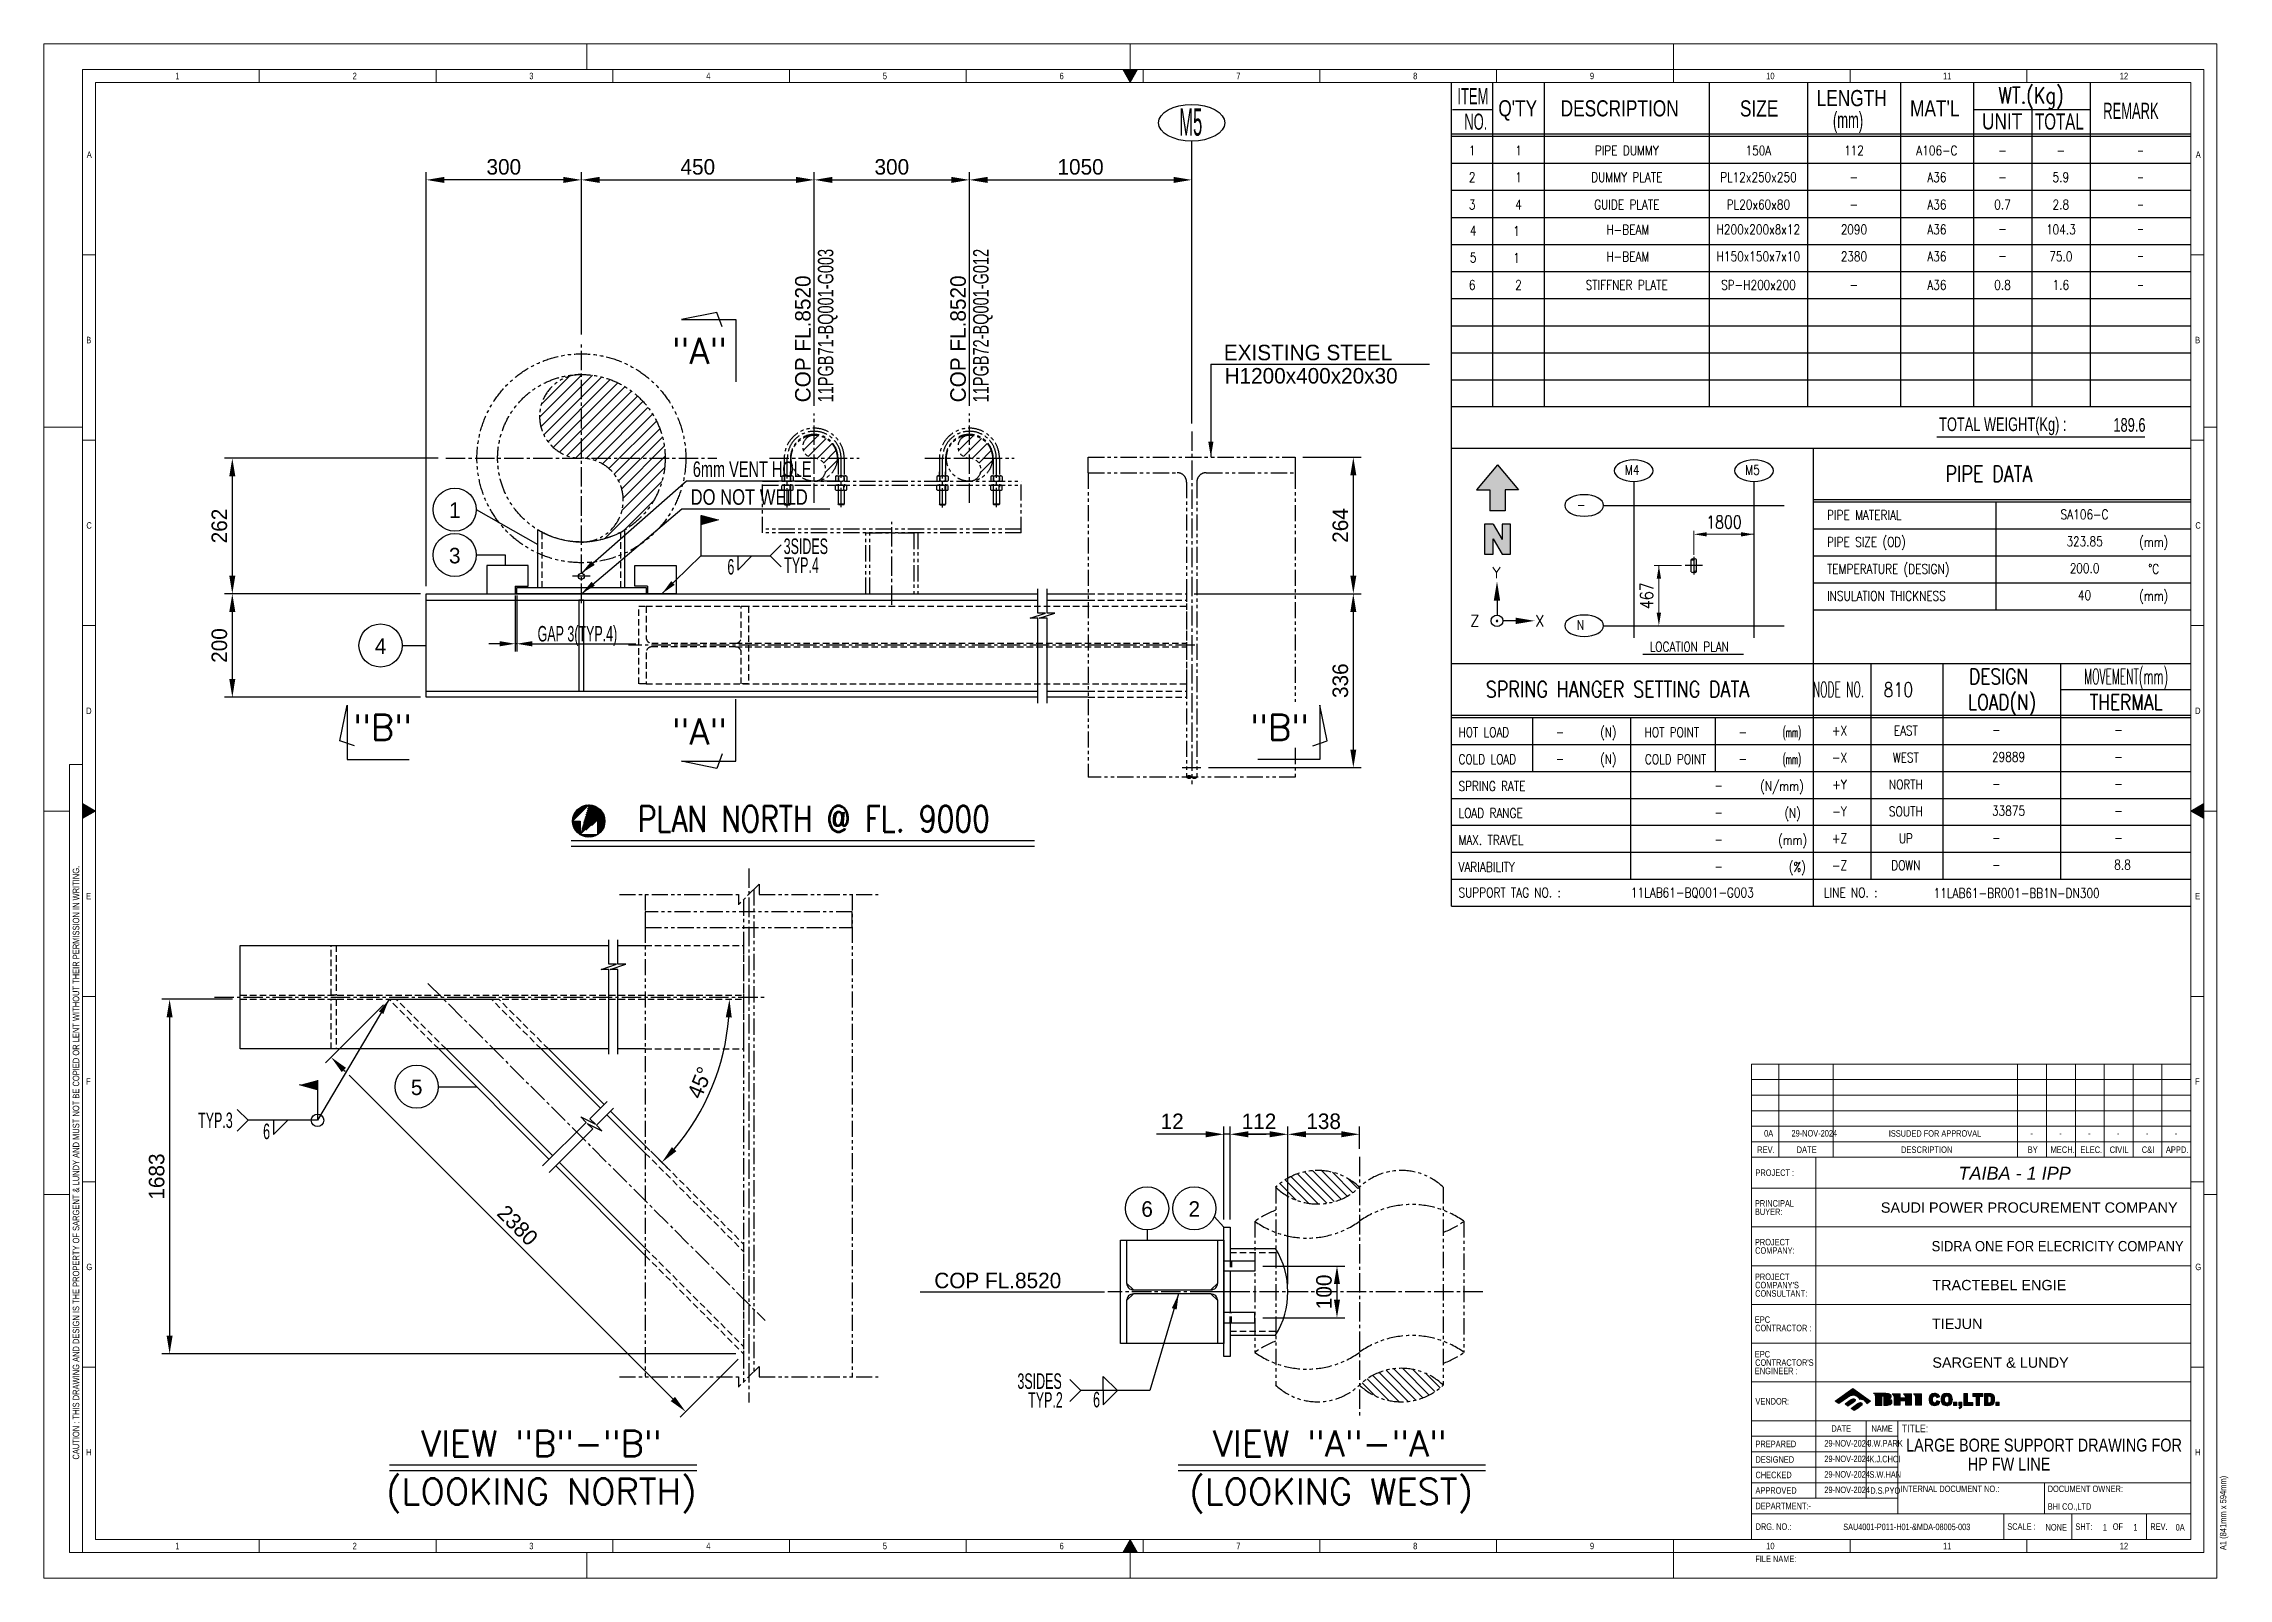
# Model space of a CAD drawing. Header units: millimetres. Extents: x 0 to 4222, y 0 to 2966.
import ezdxf
from ezdxf.enums import TextEntityAlignment as Align

# ---------------------------------------------------------------- set-up
doc = ezdxf.new("R2010")
doc.units = ezdxf.units.MM
doc.header["$LTSCALE"] = 50
for name, pattern in [('CENTER2', [1.125, 0.75, -0.125, 0.125, -0.125]), ('HIDDEN', [0.375, 0.25, -0.125]), ('PHANTOM2', [1.25, 0.625, -0.125, 0.125, -0.125, 0.125, -0.125])]:
    doc.linetypes.add(name, pattern=pattern)
for name, color, linetype in [('1. continuous', 3, 'Continuous'), ('2', 2, 'Continuous'), ('2. Hidden', 2, 'HIDDEN'), ('3. phantom', 6, 'PHANTOM2'), ('5. text', 2, 'Continuous'), ('7', 7, 'Continuous'), ('7. center', 1, 'CENTER2'), ('dimension', 7, 'Continuous'), ('Layer 1', 7, 'Continuous'), ('text', 2, 'Continuous'), ('TITLE', 9, 'Continuous'), ('Title Block', 7, 'Continuous')]:
    doc.layers.add(name, color=color, linetype=linetype)
for name, color, linetype, lineweight in [('4', 4, 'Continuous', 9), ('G-ANNO-BRDR', 3, 'Continuous', 0), ('G-ANNO-TTLB', 7, 'Continuous', 0)]:
    doc.layers.add(name, color=color, linetype=linetype, lineweight=lineweight)
doc.styles.add('ROMANS', font='romans.shx', dxfattribs={"width": 0.8, "bigfont": 'whgtxt.shx'})
doc.styles.add('S', font='simplex.shx')
doc.styles.add('Style-Arial', font='ARIAL.TTF')
doc.styles.add('Style-Arial IF', font='ARIALI.TTF')
doc.styles.add('Style-Arial Narrow', font='ARIALN.TTF')
doc.dimstyles.new('ISO-25', dxfattribs={"dimscale": 10, "dimtxt": 3, "dimasz": 3, "dimexe": 1.5, "dimexo": 1.5, "dimgap": 1, "dimtad": 1, "dimdec": 0, "dimrnd": 0.5, "dimtxsty": 'Standard', "dimcen": 2.5, "dimclrd": 4, "dimclre": 4, "dimclrt": 2, "dimadec": 0, "dimazin": 0, "dimtfac": 1, "dimtdec": 0, "dimtmove": 0, "dimatfit": 3, "dimfxl": 1, "dimarcsym": 0})
doc.dimstyles.get("Standard").update_dxf_attribs({"dimtxt": 0.18, "dimasz": 0.18, "dimexe": 0.18, "dimexo": 0.0625, "dimgap": 0.09, "dimtad": 0, "dimtih": 1, "dimtoh": 1, "dimdec": 4, "dimzin": 0, "dimdsep": 46, "dimtxsty": 'Standard', "dimcen": 0.09, "dimadec": 0, "dimazin": 0, "dimtfac": 1, "dimtdec": 4, "dimtofl": 0, "dimtmove": 0, "dimatfit": 3, "dimfxl": 1, "dimtolj": 1, "dimtzin": 0, "dimarcsym": 0})

msp = doc.modelspace()

# ---------------------------------------------------------------- texts
at = {"color": 2, "style": 'ROMANS'}
for s, width, p in [('-', 0.8, (3786.1, 2760)), ('-', 0.8, (3898.9, 2760)), ('-', 0.65, (4052.7, 2760)), ('-', 0.8, (3786.1, 2708.4)), ('5.9', 0.8, (3898.9, 2708.4)), ('-', 0.65, (4052.7, 2708.4)), ('0.7', 0.8, (3786.1, 2655.4)), ('2.8', 0.8, (3898.9, 2655.4)), ('-', 0.65, (4052.7, 2655.4)), ('-', 0.8, (3786.1, 2608.3)), ('104.3', 0.8, (3898.9, 2607.4)), ('-', 0.65, (4052.7, 2608.3)), ('-', 0.8, (3786.1, 2556.2)), ('75.0', 0.8, (3898.9, 2555.3)), ('-', 0.65, (4052.7, 2556.2)), ('0.8', 0.8, (3786.1, 2500.1)), ('1.6', 0.8, (3898.9, 2500.1)), ('-', 0.65, (4052.7, 2500.1))]:
    msp.add_text(s, height=18.6, dxfattribs=dict(at, width=width)).set_placement(p, align=Align.MIDDLE_CENTER)
at = {"style": 'ROMANS'}
for s, p in [('Y', (2799.8, 1933.2)), ('Z', (2756.9, 1840.1))]:
    msp.add_text(s, height=21.4, dxfattribs=at).set_placement(p)
msp.add_text('X', height=21.4, rotation=360, dxfattribs=at).set_placement((2882.5, 1840.1))
at = {"color": 2, "insert": (915.8, 682.3), "char_height": 30, "attachment_point": 5, "rotation": 315}
msp.add_mtext('2380', dxfattribs=at)
at = {"layer": '4', "color": 7, "style": 'Style-Arial'}
for s, height, width, p in [('1', 12.5, 0.8, (254.3, 2897.8)), ('2', 12.5, 0.8, (597.1, 2897.8)), ('3', 12.5, 0.8, (938.5, 2897.8)), ('4', 12.5, 0.8, (1280.6, 2897.8)), ('5', 12.5, 0.8, (1621.9, 2897.8)), ('6', 12.5, 0.8, (1963.6, 2897.8)), ('7', 12.5, 0.8, (2305.2, 2897.8)), ('8', 12.5, 0.8, (2646.9, 2897.8)), ('9', 12.5, 0.8, (2988.6, 2897.8)), ('10', 12.49, 0.8, (3329.3, 2897.8)), ('11', 12.49, 0.8, (3671, 2897.8)), ('12', 12.49, 0.8, (4012.7, 2897.8)), ('A', 12.5, 0.8, (83.2, 2745.7)), ('A', 12.5, 0.8, (4159.5, 2745.7)), ('B', 12.5, 0.8, (82.2, 2387.4)), ('B', 12.5, 0.8, (4158.4, 2387.4)), ('C', 12.5, 0.8, (82.5, 2029)), ('C', 12.5, 0.8, (4158.8, 2029)), ('D', 12.5, 0.8, (82.1, 1670.7)), ('D', 12.5, 0.8, (4158.4, 1670.7)), ('E', 12.5, 0.8, (82.1, 1312.4)), ('E', 12.5, 0.8, (4158.4, 1312.4)), ('F', 12.5, 0.8, (82.1, 954.1)), ('F', 12.5, 0.8, (4158.3, 954.1)), ('SIDRA ONE FOR ELECRICITY COMPANY', 19.976, 0.9, (3649.1, 632.1)), ('G', 12.5, 0.8, (82.5, 595.7)), ('G', 12.5, 0.8, (4158.7, 595.7)), ('H', 12.5, 0.8, (82.1, 237.4)), ('H', 12.5, 0.8, (4158.3, 237.4)), ('1', 12.5, 0.8, (254.3, 56.2)), ('2', 12.5, 0.8, (597.1, 56.2)), ('3', 12.5, 0.8, (938.5, 56.2)), ('4', 12.5, 0.8, (1280.6, 56.2)), ('5', 12.5, 0.8, (1621.9, 56.2)), ('6', 12.5, 0.8, (1963.6, 56.2)), ('7', 12.5, 0.8, (2305.2, 56.2)), ('8', 12.5, 0.8, (2646.9, 56.2)), ('9', 12.5, 0.8, (2988.6, 56.2)), ('10', 12.49, 0.8, (3329.3, 56.2)), ('11', 12.49, 0.8, (3671, 56.2)), ('12', 12.49, 0.8, (4012.7, 56.2))]:
    msp.add_text(s, height=height, dxfattribs=dict(at, width=width)).set_placement(p)
at = {"layer": '4', "style": 'Style-Arial Narrow'}
for s, height, p in [('PRINCIPAL ', 12.49, (3307.5, 718.5)), ('BUYER:', 12.49, (3307.5, 702.3)), ('PROJECT ', 12.49, (3307.5, 643.6)), ('COMPANY:', 12.49, (3307.9, 627.4)), ('PROJECT ', 12.49, (3307.5, 576.7)), ("COMPANY'S ", 12.49, (3307.9, 560.6)), ('CONSULTANT:', 12.485, (3307.9, 544.4)), ('EPC ', 12.49, (3307.4, 493.8)), ('CONTRACTOR : ', 12.485, (3307.9, 477.6)), ('EPC ', 12.49, (3307.4, 426.9)), ("CONTRACTOR'S ", 12.485, (3307.9, 410.8)), ('ENGINEER :', 12.49, (3307.4, 394.6)), ('VENDOR:', 12.49, (3308.5, 335.9))]:
    msp.add_text(s, height=height, rotation=359.9995, dxfattribs=at).set_placement(p)
at = {"layer": '4', "color": 7, "style": 'Style-Arial'}
msp.add_text('TIEJUN', height=19.98, rotation=359.9995, dxfattribs=at).set_placement((3649.7, 481.9))
at = {"layer": '4', "color": 7, "style": 'Style-Arial', "width": 0.8}
msp.add_text('A1 (841mm x 594mm)', height=12.485, rotation=90, dxfattribs=at).set_placement((4218.7, 54.5))
at = {"layer": '5. text', "style": 'ROMANS'}
for s, p in [('"A"', (1213.6, 2347.8)), ('"B"', (597.9, 1619.9)), ('"A"', (1213.6, 1612)), ('"B"', (2331.8, 1619.9))]:
    msp.add_text(s, height=50, dxfattribs=at).set_placement(p)
at = {"layer": '5. text', "color": 2}
for s, width, p in [('6mm VENT HOLE', 0.7, (1254.6, 2129)), ('DO NOT WELD', 0.8, (1250.4, 2075.2))]:
    msp.add_text(s, height=30, dxfattribs=dict(at, width=width)).set_placement(p)
at = {"layer": '5. text', "style": 'ROMANS', "width": 0.8}
msp.add_text('PLAN NORTH @ FL. 9000', height=50, dxfattribs=at).set_placement((1488.5, 1443), align=Align.CENTER)
at = {"layer": '5. text', "style": 'ROMANS'}
msp.add_text('N', height=16.8, rotation=180, dxfattribs=at).set_placement((1062.2, 1472, 1.5))
for s, p in [('VIEW "B"-"B"', (961.7, 235.7)), ('VIEW "A"-"A"', (2485.7, 235.7)), ('(LOOKING NORTH)', (961.7, 142.7)), ('(LOOKING WEST)', (2488.4, 142.7))]:
    msp.add_text(s, height=50, dxfattribs=at).set_placement(p, align=Align.CENTER)
at = {"layer": '7', "color": 2, "style": 'ROMANS', "width": 0.8}
msp.add_text('1800', height=25, dxfattribs=at).set_placement((3247.6, 2041.6), align=Align.MIDDLE)
msp.add_text('467', height=25, rotation=90, dxfattribs=at).set_placement((3098.3, 1899.4), align=Align.MIDDLE)
at = {"layer": 'dimension', "color": 4, "width": 0.6}
for s, p in [('3SIDES', (1430.3, 1980)), ('TYP.4', (1431.3, 1943.6)), ('TYP.3', (298.5, 870.4)), ('3SIDES', (1882.1, 366.2)), ('TYP.2', (1902.8, 329.8))]:
    msp.add_text(s, height=30, dxfattribs=at).set_placement(p)
for p in [(1328.2, 1940.2), (430.8, 848.9), (2035, 330.5)]:
    msp.add_text('6', height=30, dxfattribs=at).set_placement(p, align=Align.CENTER)
at = {"layer": 'dimension', "color": 2, "width": 0.6}
msp.add_text('GAP 3(TYP.4)', height=30, dxfattribs=at).set_placement((954.7, 1810.9))
at = {"layer": 'G-ANNO-TTLB', "color": 7, "lineweight": 13, "style": 'Style-Arial', "width": 0.8}
msp.add_text('CAUTION : THIS DRAWING AND DESIGN IS THE PROPERTY OF SARGENT & LUNDY AND MUST NOT BE COPIED OR LENT WITHOUT THEIR PERMISSION IN WRITING.', height=12.4851, rotation=90, dxfattribs=at).set_placement((62.4, 803.4), align=Align.MIDDLE_CENTER)
at = {"layer": 'G-ANNO-TTLB', "color": 7, "linetype": 'Continuous', "lineweight": 0, "style": 'Style-Arial Narrow'}
for s, height, width, p in [('0A', 12.49, 0.8, (3325.3, 854)), ('29-NOV-2024', 12.485, 0.8, (3378.2, 854)), ('ISSUDED FOR APPROVAL', 12.485, 0.8, (3566.3, 853.7)), ('-', 12.5, 0.8, (3840, 854)), ('-', 12.5, 0.8, (3895.8, 854)), ('-', 12.5, 0.8, (3951.6, 854)), ('-', 12.5, 0.8, (4007.4, 854)), ('-', 12.5, 0.8, (4063.2, 854)), ('-', 12.5, 0.8, (4119, 854)), ('29-NOV-2024', 12.485, 0.8, (3441.7, 254.7)), ('J.W.PARK', 12.49, 0.8, (3525.7, 254.7)), ('29-NOV-2024', 12.485, 0.8, (3441.7, 224.7)), ('K.J.CHOI', 12.49, 0.8, (3528.9, 224.3)), ('29-NOV-2024', 12.485, 0.8, (3441.7, 194.7)), ('29-NOV-2024', 12.485, 0.8, (3441.7, 164.8)), ('S.W.HAN', 12.49, 0.8, (3528.9, 194.4)), ('D.S.PYO', 12.49, 0.8, (3530.4, 163.3)), ('SAU4001-P011-H01-&MDA-08005-003', 12.485, 0.9, (3478.3, 93.2)), ('NONE', 12.49, 0.8, (3869.2, 92.3)), ('1', 12.5, 0.8, (3980.1, 92.3)), ('1', 12.5, 0.8, (4038.9, 92.3)), ('0A', 12.49, 0.8, (4120.7, 92.3))]:
    msp.add_text(s, height=height, dxfattribs=dict(at, width=width)).set_placement(p)
at = {"layer": 'G-ANNO-TTLB', "color": 7, "linetype": 'Continuous', "lineweight": 13, "style": 'Style-Arial', "width": 0.8}
for s, height, p in [('REV.', 12.49, (3311.8, 834.8)), ('DATE', 12.49, (3388.1, 834.8)), ('DESCRIPTION', 12.485, (3589.9, 834.8)), ('BY', 12.49, (3834.7, 834.8)), ('MECH.', 12.49, (3878.9, 834.8)), ('ELEC.', 12.49, (3936.7, 834.8)), ('CIVIL', 12.49, (3993.2, 834.8)), ('C&I', 12.49, (4055.2, 834.8)), ('APPD.', 12.49, (4101.8, 834.8))]:
    msp.add_text(s, height=height, rotation=0, dxfattribs=at).set_placement(p, align=Align.TOP_LEFT)
at = {"layer": 'G-ANNO-TTLB', "linetype": 'Continuous', "lineweight": 13, "style": 'Style-Arial Narrow'}
msp.add_text('PROJECT : ', height=12.49, rotation=359.9995, dxfattribs=at).set_placement((3308.6, 784.1), align=Align.MIDDLE_LEFT)
at = {"layer": 'G-ANNO-TTLB', "color": 171, "lineweight": 13, "true_color": 0x8470ff, "style": 'Style-Arial IF'}
msp.add_text('TAIBA - 1 IPP', height=24.97, rotation=359.9995, dxfattribs=at).set_placement((3700.9, 783.1), align=Align.MIDDLE_LEFT)
at = {"layer": 'G-ANNO-TTLB', "color": 7, "lineweight": 13}
for s, height, style, p in [('SAUDI POWER PROCUREMENT COMPANY', 19.976, 'Style-Arial', (3550.9, 716.7)), ('TRACTEBEL ENGIE', 19.976, 'Style-Arial', (3650.4, 566.8)), ('SARGENT & LUNDY', 19.976, 'Style-Arial', (3650.4, 417)), ('DATE', 12.49, 'Style-Arial Narrow', (3455.3, 289.7)), ('NAME', 12.49, 'Style-Arial Narrow', (3532.7, 289.7)), ('TITLE:', 14.98, 'Style-Arial Narrow', (3591.1, 289.7)), ('PREPARED', 12.49, 'Style-Arial Narrow', (3308.6, 259.7)), ('DESIGNED', 12.49, 'Style-Arial Narrow', (3308.6, 229.7)), ('APPROVED', 12.49, 'Style-Arial Narrow', (3308.6, 169.8)), ('CHECKED', 12.49, 'Style-Arial Narrow', (3308.6, 199.8)), ('DEPARTMENT:-', 12.485, 'Style-Arial Narrow', (3308.6, 139.8)), ('DRG. NO.:  ', 12.485, 'Style-Arial Narrow', (3308.8, 99.9)), ('SCALE :', 12.49, 'Style-Arial Narrow', (3795.3, 100.1)), ('SHT:', 12.49, 'Style-Arial Narrow', (3927, 99.9)), ('OF', 12.49, 'Style-Arial Narrow', (3999.2, 99.9)), ('REV.', 12.49, 'Style-Arial Narrow', (4071.6, 99.9))]:
    msp.add_text(s, height=height, rotation=359.9995, dxfattribs=dict(at, style=style)).set_placement(p, align=Align.MIDDLE_LEFT)
at = {"layer": 'G-ANNO-TTLB', "color": 0, "linetype": 'Continuous', "lineweight": 13, "style": 'Style-Arial', "width": 0.8}
for s, p in [('LARGE BORE SUPPORT DRAWING FOR', (3599.6, 245.1)), ('HP FW LINE', (3718.8, 208.4))]:
    msp.add_text(s, height=24.97, rotation=0, dxfattribs=at).set_placement(p)
at = {"layer": 'G-ANNO-TTLB', "color": 7, "linetype": 'Continuous', "lineweight": 13, "style": 'Style-Arial Narrow'}
for s, p in [('INTERNAL DOCUMENT NO.:', (3589.2, 173)), ('DOCUMENT OWNER:', (3873.4, 173)), ('BHI CO.,LTD', (3873.4, 138.8))]:
    msp.add_text(s, height=12.485, dxfattribs=at).set_placement(p, align=Align.MIDDLE_LEFT)
msp.add_text('FILE NAME:', height=12.49, rotation=0, dxfattribs=at).set_placement((3308.2, 37.5), align=Align.MIDDLE_LEFT)
at = {"layer": 'text'}
for s, height, width, p in [('ITEM', 31.21, 0.6, (2732.4, 2849.4)), ('LENGTH', 31.21, 0.8, (3426.8, 2845.7)), ('NO.', 31.21, 0.6, (2745.8, 2800.1)), ("Q'TY", 31.21, 0.8, (2811.6, 2826)), ('DESCRIPTION', 31.213, 0.8, (2932, 2825.9)), ('SIZE', 31.21, 0.8, (3278.5, 2825.7)), ('(mm)', 31.21, 0.6, (3458.3, 2803.2)), ("MAT'L", 31.21, 0.8, (3607.4, 2825.8)), ('UNIT', 31.21, 0.8, (3746.4, 2800.7)), ('TOTAL', 31.21, 0.7, (3848.9, 2800.4)), ('REMARK', 31.21, 0.6, (3980.7, 2821.1))]:
    msp.add_text(s, height=height, dxfattribs=dict(at, width=width)).set_placement(p)
for s, height, style, width, p in [('WT.(Kg)', 31.21, 'S', 0.8, (3778.4, 2851.1)), ('PIPE DATA', 31, 'ROMANS', 0.8, (3675.9, 2119.7)), ('LOCATION PLAN', 18.6, 'ROMANS', 0.8, (3104.2, 1791.4)), ('SPRING HANGER SETTING DATA', 31, 'ROMANS', 0.8, (2787.4, 1703)), ('NODE NO.', 30, 'ROMANS', 0.5, (3419.6, 1703))]:
    msp.add_text(s, height=height, dxfattribs=dict(at, style=style, width=width)).set_placement(p)
at = {"layer": 'text', "width": 0.45}
msp.add_text('M5', height=53.06, dxfattribs=at).set_placement((2217.1, 2788.6), align=Align.CENTER)
at = {"layer": 'text', "style": 'ROMANS'}
for s, height, width, p in [('1', 18.6, 0.8, (2760.8, 2760)), ('1', 18.6, 0.8, (2850.4, 2760)), ('PIPE DUMMY', 18.6, 0.8, (3059.8, 2760)), ('150A', 18.6, 0.8, (3314.2, 2760)), ('112', 18.6, 0.8, (3498.9, 2760)), ('A106-C', 18.6, 0.8, (3659.3, 2760)), ('2', 18.6, 0.8, (2760.8, 2708.4)), ('1', 18.6, 0.8, (2850.4, 2708.4)), ('DUMMY PLATE', 18.6, 0.8, (3059.8, 2708.4)), ('PL12x250x250', 18.6, 0.8, (3314.2, 2708.4)), ('-', 18.6, 0.8, (3498.9, 2708.4)), ('A36', 18.6, 0.8, (3659.3, 2708.4)), ('3', 18.6, 0.8, (2760.8, 2655.4)), ('4', 18.6, 0.8, (2850.4, 2655.4)), ('GUIDE PLATE', 18.6, 0.8, (3059.8, 2655.4)), ('PL20x60x80', 18.6, 0.8, (3314.2, 2655.4)), ('A36', 18.6, 0.8, (3659.3, 2655.4)), ('-', 18.6, 0.8, (3498.9, 2655.4)), ('1', 18.6, 0.8, (2846.5, 2604.4)), ('H-BEAM', 18.6, 0.8, (3061.9, 2606.9)), ('H200x200x8x12', 18.6, 0.8, (3314.2, 2607.4)), ('2090', 18.6, 0.8, (3498.9, 2607.4)), ('A36', 18.6, 0.8, (3659.3, 2607.4)), ('1', 18.6, 0.8, (2846.5, 2552.3)), ('H-BEAM', 18.6, 0.8, (3061.9, 2554.9)), ('H150x150x7x10', 18.6, 0.8, (3314.2, 2555.3)), ('2380', 18.6, 0.8, (3498.9, 2555.3)), ('A36', 18.6, 0.8, (3659.3, 2555.3)), ('6', 18.6, 0.8, (2760.8, 2500.1)), ('2', 18.6, 0.8, (2850.4, 2500.1)), ('STIFFNER PLATE', 18.6, 0.8, (3059.8, 2500.1)), ('SP-H200x200', 18.6, 0.8, (3314.2, 2500.1)), ('-', 18.6, 0.8, (3498.9, 2500.1)), ('A36', 18.6, 0.8, (3659.3, 2500.1)), ('DESIGN', 30, 0.8, (3778.6, 1743.3)), ('MOVEMENT(mm)', 30, 0.5, (4025.2, 1743.3)), ('LOAD(N)', 30, 0.8, (3785.3, 1693.5)), ('THERMAL', 30, 0.8, (4025.2, 1693.5)), ('11LAB61-BQ001-G003', 18.6, 0.8, (3186.6, 1325.5)), ('11LAB61-BR001-BB1N-DN300', 18.6, 0.8, (3813.4, 1324.5))]:
    msp.add_text(s, height=height, dxfattribs=dict(at, width=width)).set_placement(p, align=Align.MIDDLE_CENTER)
for s, width, p in [('4', 0.8, (2762.7, 2595.8)), ('5', 0.8, (2762.7, 2543.8)), ('(mm)', 0.8, (4078.4, 1994)), ('%%dC', 0.8, (4078.4, 1941.9)), ('(mm)', 0.8, (4078.4, 1889.8)), ('(N)', 0.8, (3024.2, 1626.2)), ('(mm)', 0.5, (3379.1, 1626.1)), ('+X', 0.8, (3470.9, 1629.4)), ('EAST', 0.8, (3599.2, 1629.4)), ('HOT POINT', 0.8, (3146.9, 1626.1)), ('(N)', 0.8, (3024.2, 1574.1)), ('COLD POINT', 0.8, (3154.2, 1574)), ('(mm)', 0.5, (3379.1, 1574)), ('-X', 0.8, (3470.9, 1577.3)), ('WEST', 0.8, (3599.2, 1577.3)), ('(N/mm)', 0.8, (3359.8, 1522)), ('+Y', 0.8, (3470.9, 1525.2)), ('NORTH', 0.8, (3599.2, 1525.2)), ('(N)', 0.8, (3380.4, 1469.9)), ('-Y', 0.8, (3470.9, 1473.1)), ('SOUTH', 0.8, (3599.2, 1473.1)), ('(mm)', 0.8, (3380.4, 1417.8)), ('+Z', 0.8, (3470.9, 1421)), ('UP', 0.8, (3599.2, 1421)), ('(%%%)', 0.8, (3389.5, 1365.7)), ('-Z', 0.8, (3470.9, 1368.9)), ('DOWN', 0.8, (3599.2, 1369))]:
    msp.add_text(s, height=18.6, dxfattribs=dict(at, width=width)).set_placement(p, align=Align.CENTER)
at = {"layer": 'text', "width": 0.7}
for s, p in [('11PGB71-BQ001-G003', (1526.3, 2273.2)), ('11PGB72-BQ001-G012 ', (1826.3, 2273.2))]:
    msp.add_text(s, height=30, rotation=90, dxfattribs=at).set_placement(p)
at = {"layer": 'text'}
for p in [(1482.3, 2273.2), (1782.3, 2273.2)]:
    msp.add_text('COP FL.8520', height=30, rotation=90, dxfattribs=at).set_placement(p)
at = {"layer": 'text', "color": 2}
for s, p in [('EXISTING STEEL', (2281, 2354.5)), ('H1200x400x20x30', (2282.4, 2309.5))]:
    msp.add_text(s, height=30, dxfattribs=at).set_placement(p)
at = {"layer": 'text', "width": 0.7}
msp.add_text('189.6', height=26.53, dxfattribs=at).set_placement((4062.5, 2216.3), align=Align.RIGHT)
at = {"layer": 'text', "style": 'ROMANS', "width": 0.8}
for s, height, p in [('M4', 18.6, (3056.2, 2151.9)), ('M5', 18.6, (3288.7, 2151.9)), ('-', 18.6, (2963.5, 2084.7)), ('PIPE MATERIAL', 18.6, (3446.9, 2064.7)), ('PIPE SIZE (OD)', 18.6, (3446.9, 2012.6)), ('TEMPERATURE (DESIGN)', 18.6, (3446.9, 1960.5)), ('INSULATION THICKNESS', 18.6, (3446.9, 1908.4)), ('N', 18.6, (2963.5, 1852.2)), ('810', 27.9, (3556.1, 1731.7)), ('HOT LOAD', 18.6, (2734.5, 1644.8)), ('-', 18.6, (2922.5, 1645.2)), ('-', 18.6, (3275.7, 1645.2)), ('-', 18.6, (3765.8, 1649.2)), ('-', 18.6, (4002, 1649.2)), ('COLD LOAD', 18.6, (2734.5, 1592.6)), ('-', 18.6, (2922.5, 1593.2)), ('-', 18.6, (3275.7, 1593.2)), ('29889', 18.6, (3765.8, 1597.1)), ('-', 18.6, (4002, 1597.1)), ('SPRING RATE', 18.6, (2734.5, 1540.6)), ('-', 18.6, (3229.1, 1541.8)), ('-', 18.6, (3765.8, 1545)), ('-', 18.6, (4002, 1545)), ('LOAD RANGE', 18.6, (2734.5, 1488.5)), ('-', 18.6, (3229.1, 1489.7)), ('33875', 18.6, (3765.8, 1492.9)), ('-', 18.6, (4002, 1492.9)), ('MAX. TRAVEL', 18.6, (2734.5, 1436.4)), ('-', 18.6, (3229.1, 1437.6)), ('-', 18.6, (3765.8, 1440.8)), ('-', 18.6, (4002, 1440.8)), ('VARIABILITY', 18.6, (2734.5, 1384.3)), ('-', 18.6, (3229.1, 1385.5)), ('-', 18.6, (3765.8, 1388.8)), ('8.8', 18.6, (4002, 1388.8)), ('SUPPORT TAG NO. :', 18.6, (2734.5, 1334.8)), ('LINE NO. :', 18.6, (3440.9, 1334.8))]:
    msp.add_text(s, height=height, dxfattribs=at).set_placement(p, align=Align.TOP_LEFT)
at = {"layer": 'text', "color": 2}
for s, p in [('1', (794.5, 2049.7)), ('3', (794.5, 1961.9)), ('4', (651.1, 1786.9)), ('5', (720.9, 934.2)), ('6', (2132.7, 698.9)), ('2', (2223.9, 698.9))]:
    msp.add_text(s, height=30, dxfattribs=at).set_placement(p, align=Align.CENTER)
at = {"layer": 'text', "style": 'ROMANS', "width": 0.8}
for s, p in [('SA106-C', (3944.7, 2056.6)), ('323.85', (3944.7, 2004.4)), ('200.0', (3944.7, 1952.4)), ('40', (3944.7, 1900.3))]:
    msp.add_text(s, height=18.6, dxfattribs=at).set_placement(p, align=Align.MIDDLE)
at = {"layer": 'text'}
msp.add_text('COP FL.8520', height=30, dxfattribs=at).set_placement((1721.4, 560.7))
at = {"layer": 'TITLE', "width": 0.7}
msp.add_text('TOTAL WEIGHT(Kg) : ', height=26.436, dxfattribs=at).set_placement((3663.6, 2217.6))

# ---------------------------------------------------------------- blocks, each defined once
blk = doc.blocks.new('*D3')
at = {"color": 4, "linetype": 'ByBlock', "lineweight": -2, "transparency": 16777216}
for p, q in [((739.3, 1918.1), (739.3, 2718.2)), ((1004.3, 2703.2), (774.3, 2703.2)), ((1039.3, 2404.1), (1039.3, 2718.2))]:
    blk.add_line(p, q, dxfattribs=at)
at = {"color": 4, "transparency": 16777216}
for points in [[(774.3, 2709), (774.3, 2697.3), (739.3, 2703.2)], [(1004.3, 2709), (1004.3, 2697.3), (1039.3, 2703.2)]]:
    blk.add_solid(points, dxfattribs=at)
at = {"layer": 'Defpoints', "color": 0, "transparency": 16777216}
for p in [(739.3, 2703.2), (1039.3, 2389.1), (739.3, 1903.1)]:
    blk.add_point(p, dxfattribs=at)
at = {"color": 2, "transparency": 16777216, "insert": (889.3, 2728.2), "char_height": 30, "attachment_point": 5}
blk.add_mtext('300', dxfattribs=at)
blk = doc.blocks.new('*D4')
at = {"color": 4, "linetype": 'ByBlock', "lineweight": -2, "transparency": 16777216}
for p, q in [((1074.3, 2703.2), (1454.3, 2703.2)), ((1489.3, 2266.7), (1489.3, 2718.2))]:
    blk.add_line(p, q, dxfattribs=at)
at = {"color": 4, "transparency": 16777216}
for points in [[(1074.3, 2709), (1074.3, 2697.3), (1039.3, 2703.2)], [(1454.3, 2709), (1454.3, 2697.3), (1489.3, 2703.2)]]:
    blk.add_solid(points, dxfattribs=at)
at = {"layer": 'Defpoints', "color": 0, "transparency": 16777216}
for p in [(1039.3, 2703.2), (1489.3, 2703.2), (1489.3, 2251.7)]:
    blk.add_point(p, dxfattribs=at)
at = {"color": 2, "transparency": 16777216, "insert": (1264.3, 2728.2), "char_height": 30, "attachment_point": 5}
blk.add_mtext('450', dxfattribs=at)
blk = doc.blocks.new('*D5')
at = {"color": 4, "linetype": 'ByBlock', "lineweight": -2, "transparency": 16777216}
for p, q in [((1524.3, 2703.2), (1754.3, 2703.2)), ((1789.3, 2266.7), (1789.3, 2718.2))]:
    blk.add_line(p, q, dxfattribs=at)
at = {"color": 4, "transparency": 16777216}
for points in [[(1524.3, 2709), (1524.3, 2697.3), (1489.3, 2703.2)], [(1754.3, 2709), (1754.3, 2697.3), (1789.3, 2703.2)]]:
    blk.add_solid(points, dxfattribs=at)
at = {"layer": 'Defpoints', "color": 0, "transparency": 16777216}
for p in [(1489.3, 2703.2), (1789.3, 2703.2), (1789.3, 2251.7)]:
    blk.add_point(p, dxfattribs=at)
at = {"color": 2, "transparency": 16777216, "insert": (1639.3, 2728.2), "char_height": 30, "attachment_point": 5}
blk.add_mtext('300', dxfattribs=at)
blk = doc.blocks.new('*D6')
at = {"color": 4, "linetype": 'ByBlock', "lineweight": -2, "transparency": 16777216}
for p, q in [((762.4, 2165.1), (349.6, 2165.1)), ((364.6, 2130.1), (364.6, 1938.1)), ((728.3, 1903.1), (349.6, 1903.1))]:
    blk.add_line(p, q, dxfattribs=at)
at = {"color": 4, "transparency": 16777216}
for points in [[(358.7, 2130.1), (370.4, 2130.1), (364.6, 2165.1)], [(358.7, 1938.1), (370.4, 1938.1), (364.6, 1903.1)]]:
    blk.add_solid(points, dxfattribs=at)
at = {"layer": 'Defpoints', "color": 0, "transparency": 16777216}
for p in [(777.4, 2165.1), (364.6, 1903.1), (743.3, 1903.1)]:
    blk.add_point(p, dxfattribs=at)
at = {"color": 2, "transparency": 16777216, "insert": (339.6, 2034.1), "char_height": 30, "attachment_point": 5, "rotation": 90}
blk.add_mtext('262', dxfattribs=at)
blk = doc.blocks.new('*D7')
at = {"color": 4, "linetype": 'ByBlock', "lineweight": -2, "transparency": 16777216}
for p, q in [((364.6, 1868.1), (364.6, 1738.1)), ((728.3, 1703.1), (349.6, 1703.1))]:
    blk.add_line(p, q, dxfattribs=at)
at = {"color": 4, "transparency": 16777216}
for points in [[(358.7, 1868.1), (370.4, 1868.1), (364.6, 1903.1)], [(358.7, 1738.1), (370.4, 1738.1), (364.6, 1703.1)]]:
    blk.add_solid(points, dxfattribs=at)
at = {"layer": 'Defpoints', "color": 0, "transparency": 16777216}
for p in [(364.6, 1903.1), (364.6, 1703.1), (743.3, 1703.1)]:
    blk.add_point(p, dxfattribs=at)
at = {"color": 2, "transparency": 16777216, "insert": (339.6, 1803.1), "char_height": 30, "attachment_point": 5, "rotation": 90}
blk.add_mtext('200', dxfattribs=at)
blk = doc.blocks.new('*D8')
at = {"color": 4, "linetype": 'ByBlock', "lineweight": -2, "transparency": 16777216}
for p, q in [((2433.9, 2167.1), (2546.3, 2167.1)), ((2531.3, 2132.1), (2531.3, 1938.1)), ((2223.9, 1903.1), (2546.3, 1903.1))]:
    blk.add_line(p, q, dxfattribs=at)
at = {"color": 4, "transparency": 16777216}
for points in [[(2525.5, 2132.1), (2537.1, 2132.1), (2531.3, 2167.1)], [(2525.5, 1938.1), (2537.1, 1938.1), (2531.3, 1903.1)]]:
    blk.add_solid(points, dxfattribs=at)
at = {"layer": 'Defpoints', "color": 0, "transparency": 16777216}
for p in [(2418.9, 2167.1), (2208.9, 1903.1), (2531.3, 1903.1)]:
    blk.add_point(p, dxfattribs=at)
at = {"color": 2, "transparency": 16777216, "insert": (2506.3, 2035.1), "char_height": 30, "attachment_point": 5, "rotation": 90}
blk.add_mtext('264', dxfattribs=at)
blk = doc.blocks.new('*D9')
at = {"color": 4, "linetype": 'ByBlock', "lineweight": -2, "transparency": 16777216}
for p, q in [((2531.3, 1868.1), (2531.3, 1602.1)), ((2251.5, 1567.1), (2546.3, 1567.1))]:
    blk.add_line(p, q, dxfattribs=at)
at = {"color": 4, "transparency": 16777216}
for points in [[(2525.5, 1868.1), (2537.1, 1868.1), (2531.3, 1903.1)], [(2525.5, 1602.1), (2537.1, 1602.1), (2531.3, 1567.1)]]:
    blk.add_solid(points, dxfattribs=at)
at = {"layer": 'Defpoints', "color": 0, "transparency": 16777216}
for p in [(2531.3, 1903.1), (2236.5, 1567.1), (2531.3, 1567.1)]:
    blk.add_point(p, dxfattribs=at)
at = {"color": 2, "transparency": 16777216, "insert": (2506.3, 1735.1), "char_height": 30, "attachment_point": 5, "rotation": 90}
blk.add_mtext('336', dxfattribs=at)
blk = doc.blocks.new('*D10')
at = {"color": 4, "linetype": 'ByBlock', "lineweight": -2, "transparency": 16777216}
for p, q in [((2404.7, 568.7), (2404.7, 873.3)), ((2508.1, 858.3), (2439.7, 858.3)), ((2543.1, 829.9), (2543.1, 873.3))]:
    blk.add_line(p, q, dxfattribs=at)
at = {"color": 4, "transparency": 16777216}
for points in [[(2439.7, 864.2), (2439.7, 852.5), (2404.7, 858.3)], [(2508.1, 864.2), (2508.1, 852.5), (2543.1, 858.3)]]:
    blk.add_solid(points, dxfattribs=at)
at = {"layer": 'Defpoints', "color": 0, "transparency": 16777216}
for p in [(2404.7, 858.3), (2543.1, 814.9), (2404.7, 553.7)]:
    blk.add_point(p, dxfattribs=at)
at = {"color": 2, "transparency": 16777216, "insert": (2473.9, 883.3), "char_height": 30, "attachment_point": 5}
blk.add_mtext('138', dxfattribs=at)
blk = doc.blocks.new('*D11')
at = {"color": 4, "linetype": 'ByBlock', "lineweight": -2, "transparency": 16777216}
for p, q in [((2293.1, 693.7), (2293.1, 873.3)), ((2369.7, 858.3), (2328.1, 858.3))]:
    blk.add_line(p, q, dxfattribs=at)
at = {"color": 4, "transparency": 16777216}
for points in [[(2328.1, 864.2), (2328.1, 852.5), (2293.1, 858.3)], [(2369.7, 864.2), (2369.7, 852.5), (2404.7, 858.3)]]:
    blk.add_solid(points, dxfattribs=at)
at = {"layer": 'Defpoints', "color": 0, "transparency": 16777216}
for p in [(2293.1, 858.3), (2404.7, 858.3), (2293.1, 678.7)]:
    blk.add_point(p, dxfattribs=at)
at = {"color": 2, "transparency": 16777216, "insert": (2348.9, 883.3), "char_height": 30, "attachment_point": 5}
blk.add_mtext('112', dxfattribs=at)
blk = doc.blocks.new('*D12')
at = {"color": 4, "linetype": 'ByBlock', "lineweight": -2, "transparency": 16777216}
for p, q in [((2246.1, 858.3), (2151.1, 858.3)), ((2281.1, 693.7), (2281.1, 873.3)), ((2293.1, 858.3), (2281.1, 858.3)), ((2328.1, 858.3), (2363.1, 858.3))]:
    blk.add_line(p, q, dxfattribs=at)
at = {"color": 4, "transparency": 16777216}
for points in [[(2246.1, 864.2), (2246.1, 852.5), (2281.1, 858.3)], [(2328.1, 864.2), (2328.1, 852.5), (2293.1, 858.3)]]:
    blk.add_solid(points, dxfattribs=at)
at = {"layer": 'Defpoints', "color": 0, "transparency": 16777216}
for p in [(2281.1, 858.3), (2293.1, 858.3), (2281.1, 678.7)]:
    blk.add_point(p, dxfattribs=at)
at = {"color": 2, "transparency": 16777216, "insert": (2181.1, 883.3), "char_height": 30, "attachment_point": 5}
blk.add_mtext('12', dxfattribs=at)
blk = doc.blocks.new('*D13')
at = {"color": 4, "linetype": 'ByBlock', "lineweight": -2, "transparency": 16777216}
for p, q in [((1824.3, 2703.2), (2183.9, 2703.2)), ((2218.9, 2232.1), (2218.9, 2718.2))]:
    blk.add_line(p, q, dxfattribs=at)
at = {"color": 4, "transparency": 16777216}
for points in [[(1824.3, 2709), (1824.3, 2697.3), (1789.3, 2703.2)], [(2183.9, 2709), (2183.9, 2697.3), (2218.9, 2703.2)]]:
    blk.add_solid(points, dxfattribs=at)
at = {"layer": 'Defpoints', "color": 0, "transparency": 16777216}
for p in [(1789.3, 2703.2), (2218.9, 2703.2), (2218.9, 2217.1)]:
    blk.add_point(p, dxfattribs=at)
at = {"color": 2, "transparency": 16777216, "insert": (2004.1, 2728.2), "char_height": 30, "attachment_point": 5}
blk.add_mtext('1050', dxfattribs=at)
blk = doc.blocks.new('*D14')
at = {"color": 4, "linetype": 'ByBlock', "lineweight": -2, "transparency": 16777216}
for p, q in [((365, 1119.2), (228.4, 1119.2)), ((243.4, 1084.2), (243.4, 469)), ((1337.7, 434), (228.4, 434))]:
    blk.add_line(p, q, dxfattribs=at)
at = {"color": 4, "transparency": 16777216}
for points in [[(237.6, 1084.2), (249.2, 1084.2), (243.4, 1119.2)], [(237.6, 469), (249.2, 469), (243.4, 434)]]:
    blk.add_solid(points, dxfattribs=at)
at = {"layer": 'Defpoints', "color": 0, "transparency": 16777216}
for p in [(380, 1119.2), (243.4, 434), (1352.7, 434)]:
    blk.add_point(p, dxfattribs=at)
at = {"color": 2, "transparency": 16777216, "insert": (218.4, 776.6), "char_height": 30, "attachment_point": 5, "rotation": 90}
blk.add_mtext('1683', dxfattribs=at)
blk = doc.blocks.new('*D15')
at = {"color": 4, "linetype": 'ByBlock', "lineweight": -2, "transparency": 16777216}
blk.add_line((1173.3, 825.5), (1205.5, 793.4), dxfattribs=at)
blk.add_arc((879.6, 1119.2), 445.9, 319.4988, 355.5012, dxfattribs=at)
at = {"color": 4, "transparency": 16777216}
for points in [[(1318.3, 1084.5), (1329.9, 1084), (1325.5, 1119.2)], [(1222.9, 825.7), (1214.3, 833.6), (1194.9, 804)]]:
    blk.add_solid(points, dxfattribs=at)
at = {"layer": 'Defpoints', "color": 0, "transparency": 16777216}
for p in [(380, 1119.2), (1352.7, 1119.2), (975.6, 1023.2), (1265.7, 896.3), (1162.7, 836.1)]:
    blk.add_point(p, dxfattribs=at)
at = {"color": 2, "transparency": 16777216, "insert": (1268.4, 958.2), "char_height": 30, "attachment_point": 5, "rotation": 67.5}
blk.add_mtext('45°', dxfattribs=at)
blk = doc.blocks.new('*D16')
at = {"color": 4, "lineweight": -2, "transparency": 16777216}
for p, q in [((2356.1, 603.7), (2514.7, 603.7)), ((2499.7, 568.7), (2499.7, 538.7)), ((2356.1, 503.7), (2514.7, 503.7))]:
    blk.add_line(p, q, dxfattribs=at)
at = {"color": 4, "transparency": 16777216}
for points in [[(2493.8, 568.7), (2505.5, 568.7), (2499.7, 603.7)], [(2493.8, 538.7), (2505.5, 538.7), (2499.7, 503.7)]]:
    blk.add_solid(points, dxfattribs=at)
at = {"layer": 'Defpoints', "color": 0, "transparency": 16777216}
for p in [(2341.1, 603.7), (2341.1, 503.7), (2499.7, 503.7)]:
    blk.add_point(p, dxfattribs=at)
at = {"color": 2, "transparency": 16777216, "insert": (2474.7, 553.7), "char_height": 30, "attachment_point": 5, "rotation": 90}
blk.add_mtext('100', dxfattribs=at)
blk = doc.blocks.new('block 21')
at = {"layer": 'Layer 1', "true_color": 0x004081}
h = blk.add_hatch(color=156, dxfattribs=at)
h.dxf.hatch_style = 2
edge = h.paths.add_edge_path()
edge.add_spline(control_points=[(6.32, 16.87), (6.32, 16.87), (6.32, 16.87), (6.32, 16.87), (6.32, 17.62), (6.32, 17.62), (6.32, 17.62), (6.47, 17.62), (6.47, 17.62), (6.47, 17.62), (6.47, 16.87), (6.47, 16.87), (6.47, 16.87), (6.54, 16.87), (6.54, 16.87), (6.64, 16.87), (6.72, 16.88), (6.76, 16.88), (6.81, 16.89), (6.85, 16.9), (6.9, 16.92), (6.95, 16.93), (6.98, 16.95), (7, 16.96), (7.04, 16.99), (7.07, 17.01), (7.09, 17.05), (7.1, 17.08), (7.11, 17.12), (7.11, 17.16), (7.11, 17.22), (7.09, 17.27), (7.05, 17.31), (7.01, 17.34), (6.95, 17.37), (6.88, 17.38), (7, 17.44), (7.06, 17.51), (7.06, 17.59), (7.06, 17.68), (7.01, 17.74), (6.9, 17.79), (6.82, 17.82), (6.69, 17.84), (6.52, 17.84), (6.52, 17.84), (6.06, 17.84), (6.06, 17.84), (6.06, 17.84), (6.06, 17.84), (6.06, 17.84), (6.06, 17.84), (5.66, 17.84), (5.66, 17.84), (5.66, 17.84), (5.83, 17.77), (5.83, 17.56), (5.83, 17.56), (5.83, 17.56), (5.83, 17.56), (5.83, 17.56), (5.83, 16.87), (5.83, 16.87), (5.83, 16.87), (6.32, 16.87), (6.32, 16.87)], knot_values=[0, 0, 0, 0, 0.0001, 0.0002, 1, 1, 1, 2, 2, 2, 3, 3, 3, 4, 4, 4, 5, 5, 5, 6, 6, 6, 7, 7, 7, 8, 8, 8, 9, 9, 9, 10, 10, 10, 11, 11, 11, 12, 12, 12, 13, 13, 13, 14, 14, 14, 15, 15, 15, 16, 16, 16, 17, 17, 17, 18, 18, 18, 19, 19, 19, 20, 20, 20, 21, 21, 21, 21], degree=3, periodic=0)
h = blk.add_hatch(color=156, dxfattribs=at)
h.dxf.hatch_style = 2
edge = h.paths.add_edge_path()
edge.add_spline(control_points=[(7.52, 17.79), (7.52, 17.79), (7.52, 17.79), (7.52, 17.79), (7.13, 17.79), (7.13, 17.79), (7.13, 17.79), (7.29, 17.71), (7.29, 17.51), (7.29, 17.51), (7.29, 17.51), (7.29, 17.51), (7.29, 17.51), (7.29, 16.9), (7.29, 16.9), (7.29, 16.9), (7.75, 16.9), (7.75, 16.9), (7.75, 16.9), (7.75, 17.24), (7.75, 17.24), (7.75, 17.24), (8.18, 17.24), (8.18, 17.24), (8.18, 17.24), (8.18, 16.9), (8.18, 16.9), (8.18, 16.9), (8.64, 16.9), (8.64, 16.9), (8.64, 16.9), (8.64, 17.78), (8.64, 17.78), (8.64, 17.78), (8.41, 17.78), (8.41, 17.78), (8.41, 17.78), (8.41, 17.79), (8.41, 17.79), (8.41, 17.79), (8.01, 17.79), (8.01, 17.79), (8.01, 17.79), (8.18, 17.71), (8.18, 17.51), (8.18, 17.51), (8.18, 17.51), (8.18, 17.51), (8.18, 17.51), (8.18, 17.48), (8.18, 17.48), (8.18, 17.48), (7.75, 17.48), (7.75, 17.48), (7.75, 17.48), (7.75, 17.78), (7.75, 17.78), (7.75, 17.78), (7.52, 17.78), (7.52, 17.78), (7.52, 17.78), (7.52, 17.79), (7.52, 17.79)], knot_values=[0, 0, 0, 0, 0.0001, 0.0002, 1, 1, 1, 2, 2, 2, 3, 3, 3, 4, 4, 4, 5, 5, 5, 6, 6, 6, 7, 7, 7, 8, 8, 8, 9, 9, 9, 10, 10, 10, 11, 11, 11, 12, 12, 12, 13, 13, 13, 14, 14, 14, 15, 15, 15, 16, 16, 16, 17, 17, 17, 18, 18, 18, 19, 19, 19, 20, 20, 20, 20], degree=3, periodic=0)
h = blk.add_hatch(color=156, dxfattribs=at)
h.dxf.hatch_style = 2
edge = h.paths.add_edge_path()
edge.add_spline(control_points=[(8.95, 16.9), (8.95, 16.9), (8.95, 16.9), (8.95, 16.9), (9.41, 16.9), (9.41, 16.9), (9.41, 16.9), (9.41, 17.78), (9.41, 17.78), (9.41, 17.78), (9.18, 17.78), (9.18, 17.78), (9.18, 17.78), (9.18, 17.79), (9.18, 17.79), (9.18, 17.79), (8.78, 17.79), (8.78, 17.79), (8.78, 17.79), (8.94, 17.72), (8.95, 17.53), (8.95, 17.53), (8.95, 16.9), (8.95, 16.9)], knot_values=[0, 0, 0, 0, 0.0001, 0.0002, 1, 1, 1, 2, 2, 2, 3, 3, 3, 4, 4, 4, 5, 5, 5, 6, 6, 6, 7, 7, 7, 7], degree=3, periodic=0)
at = {"layer": 'Layer 1', "lineweight": 0}
for points, knots in [([(7.05, 17.31), (7.01, 17.34), (6.95, 17.37), (6.88, 17.38), (7, 17.44), (7.06, 17.51), (7.06, 17.59), (7.06, 17.68), (7.01, 17.74), (6.9, 17.79), (6.82, 17.82), (6.69, 17.84), (6.52, 17.84), (6.52, 17.84), (6.06, 17.84), (6.06, 17.84), (6.06, 17.84), (6.06, 17.84), (6.06, 17.84), (6.06, 17.84), (5.66, 17.84), (5.66, 17.84), (5.66, 17.84), (5.83, 17.77), (5.83, 17.56), (5.83, 17.56), (5.83, 17.56), (5.83, 17.56), (5.83, 17.56), (5.83, 16.87), (5.83, 16.87), (5.83, 16.87), (6.32, 16.87), (6.32, 16.87), (6.32, 16.87), (6.32, 17.62), (6.32, 17.62), (6.32, 17.62), (6.47, 17.62), (6.47, 17.62), (6.47, 17.62), (6.47, 16.87), (6.47, 16.87), (6.47, 16.87), (6.54, 16.87), (6.54, 16.87), (6.64, 16.87), (6.72, 16.88), (6.76, 16.88), (6.81, 16.89), (6.85, 16.9), (6.9, 16.92), (6.95, 16.93), (6.98, 16.95), (7, 16.96), (7.04, 16.99), (7.07, 17.01), (7.09, 17.05), (7.1, 17.08), (7.11, 17.12), (7.11, 17.16), (7.11, 17.22), (7.09, 17.27), (7.05, 17.31)], [0, 0, 0, 0, 1, 1, 1, 2, 2, 2, 3, 3, 3, 4, 4, 4, 5, 5, 5, 6, 6, 6, 7, 7, 7, 8, 8, 8, 9, 9, 9, 10, 10, 10, 11, 11, 11, 12, 12, 12, 13, 13, 13, 14, 14, 14, 15, 15, 15, 16, 16, 16, 17, 17, 17, 18, 18, 18, 19, 19, 19, 20, 20, 20, 21, 21, 21, 21]), ([(8.41, 17.78), (8.41, 17.78), (8.41, 17.79), (8.41, 17.79), (8.41, 17.79), (8.01, 17.79), (8.01, 17.79), (8.01, 17.79), (8.18, 17.71), (8.18, 17.51), (8.18, 17.51), (8.18, 17.51), (8.18, 17.51), (8.18, 17.51), (8.18, 17.48), (8.18, 17.48), (8.18, 17.48), (7.75, 17.48), (7.75, 17.48), (7.75, 17.48), (7.75, 17.78), (7.75, 17.78), (7.75, 17.78), (7.52, 17.78), (7.52, 17.78), (7.52, 17.78), (7.52, 17.79), (7.52, 17.79), (7.52, 17.79), (7.13, 17.79), (7.13, 17.79), (7.13, 17.79), (7.29, 17.71), (7.29, 17.51), (7.29, 17.51), (7.29, 17.51), (7.29, 17.51), (7.29, 17.51), (7.29, 16.9), (7.29, 16.9), (7.29, 16.9), (7.75, 16.9), (7.75, 16.9), (7.75, 16.9), (7.75, 17.24), (7.75, 17.24), (7.75, 17.24), (8.18, 17.24), (8.18, 17.24), (8.18, 17.24), (8.18, 16.9), (8.18, 16.9), (8.18, 16.9), (8.64, 16.9), (8.64, 16.9), (8.64, 16.9), (8.64, 17.78), (8.64, 17.78), (8.64, 17.78), (8.41, 17.78), (8.41, 17.78)], [0, 0, 0, 0, 1, 1, 1, 2, 2, 2, 3, 3, 3, 4, 4, 4, 5, 5, 5, 6, 6, 6, 7, 7, 7, 8, 8, 8, 9, 9, 9, 10, 10, 10, 11, 11, 11, 12, 12, 12, 13, 13, 13, 14, 14, 14, 15, 15, 15, 16, 16, 16, 17, 17, 17, 18, 18, 18, 19, 19, 19, 20, 20, 20, 20]), ([(9.18, 17.78), (9.18, 17.78), (9.18, 17.79), (9.18, 17.79), (9.18, 17.79), (8.78, 17.79), (8.78, 17.79), (8.78, 17.79), (8.94, 17.72), (8.95, 17.53), (8.95, 17.53), (8.95, 16.9), (8.95, 16.9), (8.95, 16.9), (9.41, 16.9), (9.41, 16.9), (9.41, 16.9), (9.41, 17.78), (9.41, 17.78), (9.41, 17.78), (9.18, 17.78), (9.18, 17.78)], [0, 0, 0, 0, 1, 1, 1, 2, 2, 2, 3, 3, 3, 4, 4, 4, 5, 5, 5, 6, 6, 6, 7, 7, 7, 7])]:
    blk.add_open_spline(points, degree=3, knots=knots, dxfattribs=at)
blk = doc.blocks.new('block 23')
at = {"layer": 'Layer 1', "true_color": 0x62b635}
h = blk.add_hatch(color=85, dxfattribs=at)
h.dxf.hatch_style = 2
edge = h.paths.add_edge_path()
edge.add_spline(control_points=[(4.06, 18.2), (4.06, 18.2), (4.06, 18.2), (4.06, 18.2), (2.69, 17.23), (2.69, 17.23), (2.69, 17.23), (2.97, 17.04), (2.97, 17.04), (2.97, 17.04), (3.63, 17.5), (3.63, 17.5), (3.65, 17.51), (3.66, 17.52), (3.68, 17.54), (3.7, 17.55), (3.73, 17.57), (3.75, 17.58), (3.75, 17.58), (3.75, 17.58), (3.75, 17.58), (3.75, 17.58), (3.76, 17.59), (3.78, 17.59), (3.78, 17.6), (3.79, 17.6), (3.8, 17.61), (3.84, 17.63), (3.9, 17.65), (3.97, 17.67), (3.97, 17.67), (3.97, 17.67), (3.97, 17.67), (3.98, 17.67), (3.99, 17.67), (3.99, 17.67), (4, 17.68), (4, 17.68), (4, 17.68), (4.02, 17.68), (4.04, 17.68), (4.06, 17.68), (4.06, 17.68), (4.06, 18.2), (4.06, 18.2)], knot_values=[0, 0, 0, 0, 0.0001, 0.0002, 1, 1, 1, 2, 2, 2, 3, 3, 3, 4, 4, 4, 5, 5, 5, 6, 6, 6, 7, 7, 7, 8, 8, 8, 9, 9, 9, 10, 10, 10, 11, 11, 11, 12, 12, 12, 13, 13, 13, 14, 14, 14, 14], degree=3, periodic=0)
h = blk.add_hatch(color=85, dxfattribs=at)
h.dxf.hatch_style = 2
edge = h.paths.add_edge_path()
edge.add_spline(control_points=[(3.68, 16.84), (3.68, 16.84), (3.68, 16.84), (3.68, 16.84), (4.06, 17.1), (4.06, 17.1), (4.06, 17.1), (4.06, 17.4), (4.06, 17.4), (3.99, 17.39), (3.94, 17.35), (3.92, 17.34), (3.92, 17.34), (3.92, 17.34), (3.92, 17.34), (3.92, 17.34), (3.45, 17), (3.45, 17), (3.45, 17), (3.68, 16.84), (3.68, 16.84)], knot_values=[0, 0, 0, 0, 0.0001, 0.0002, 1, 1, 1, 2, 2, 2, 3, 3, 3, 4, 4, 4, 5, 5, 5, 6, 6, 6, 6], degree=3, periodic=0)
h = blk.add_hatch(color=85, dxfattribs=at)
h.dxf.hatch_style = 2
edge = h.paths.add_edge_path()
edge.add_spline(control_points=[(4.17, 16.49), (4.17, 16.49), (4.17, 16.49), (4.17, 16.49), (4.49, 16.71), (4.49, 16.71), (4.49, 16.71), (4.49, 17.05), (4.49, 17.05), (4.49, 17.05), (4.49, 17.05), (4.49, 17.05), (4.49, 17.05), (4.46, 17.03), (4.46, 17.03), (4.46, 17.03), (3.94, 16.65), (3.94, 16.65), (3.94, 16.65), (4.17, 16.49), (4.17, 16.49)], knot_values=[0, 0, 0, 0, 0.0001, 0.0002, 1, 1, 1, 2, 2, 2, 3, 3, 3, 4, 4, 4, 5, 5, 5, 6, 6, 6, 6], degree=3, periodic=0)
at = {"layer": 'Layer 1', "lineweight": 0}
for points, knots in [([(3.63, 17.5), (3.65, 17.51), (3.66, 17.52), (3.68, 17.54), (3.7, 17.55), (3.73, 17.57), (3.75, 17.58), (3.75, 17.58), (3.75, 17.58), (3.75, 17.58), (3.75, 17.58), (3.76, 17.59), (3.78, 17.59), (3.78, 17.6), (3.79, 17.6), (3.8, 17.61), (3.84, 17.63), (3.9, 17.65), (3.97, 17.67), (3.97, 17.67), (3.97, 17.67), (3.97, 17.67), (3.98, 17.67), (3.99, 17.67), (3.99, 17.67), (4, 17.68), (4, 17.68), (4, 17.68), (4.02, 17.68), (4.04, 17.68), (4.06, 17.68), (4.06, 17.68), (4.06, 18.2), (4.06, 18.2), (4.06, 18.2), (2.69, 17.23), (2.69, 17.23), (2.69, 17.23), (2.97, 17.04), (2.97, 17.04), (2.97, 17.04), (3.63, 17.5), (3.63, 17.5)], [0, 0, 0, 0, 1, 1, 1, 2, 2, 2, 3, 3, 3, 4, 4, 4, 5, 5, 5, 6, 6, 6, 7, 7, 7, 8, 8, 8, 9, 9, 9, 10, 10, 10, 11, 11, 11, 12, 12, 12, 13, 13, 13, 14, 14, 14, 14]), ([(4.06, 17.1), (4.06, 17.1), (4.06, 17.4), (4.06, 17.4), (3.99, 17.39), (3.94, 17.35), (3.92, 17.34), (3.92, 17.34), (3.92, 17.34), (3.92, 17.34), (3.92, 17.34), (3.45, 17), (3.45, 17), (3.45, 17), (3.68, 16.84), (3.68, 16.84), (3.68, 16.84), (4.06, 17.1), (4.06, 17.1)], [0, 0, 0, 0, 1, 1, 1, 2, 2, 2, 3, 3, 3, 4, 4, 4, 5, 5, 5, 6, 6, 6, 6]), ([(4.49, 16.71), (4.49, 16.71), (4.49, 17.05), (4.49, 17.05), (4.49, 17.05), (4.49, 17.05), (4.49, 17.05), (4.49, 17.05), (4.46, 17.03), (4.46, 17.03), (4.46, 17.03), (3.94, 16.65), (3.94, 16.65), (3.94, 16.65), (4.17, 16.49), (4.17, 16.49), (4.17, 16.49), (4.49, 16.71), (4.49, 16.71)], [0, 0, 0, 0, 1, 1, 1, 2, 2, 2, 3, 3, 3, 4, 4, 4, 5, 5, 5, 6, 6, 6, 6])]:
    blk.add_open_spline(points, degree=3, knots=knots, dxfattribs=at)
blk = doc.blocks.new('block 22')
at = {"layer": 'Layer 1', "true_color": 0x004081}
h = blk.add_hatch(color=156, dxfattribs=at)
h.dxf.hatch_style = 2
edge = h.paths.add_edge_path()
edge.add_spline(control_points=[(5, 17.23), (5, 17.23), (5, 17.23), (5.02, 17.21), (5.05, 17.19), (5.07, 17.16), (5.08, 17.14), (5.09, 17.13), (5.1, 17.11), (5.1, 17.11), (5.1, 17.11), (5.1, 17.11), (5.1, 17.11), (5.1, 17.11), (5.1, 17.11), (5.12, 17.08), (5.13, 17.05), (5.14, 17.02), (5.14, 17.02), (5.43, 17.23), (5.43, 17.23), (5.43, 17.23), (4.06, 18.2), (4.06, 18.2), (4.06, 18.2), (4.06, 17.68), (4.06, 17.68), (4.1, 17.69), (4.15, 17.69), (4.2, 17.68), (4.2, 17.68), (4.2, 17.68), (4.21, 17.68), (4.22, 17.67), (4.23, 17.67), (4.23, 17.67), (4.24, 17.67), (4.25, 17.66), (4.26, 17.66), (4.27, 17.66), (4.27, 17.66), (4.27, 17.66), (4.29, 17.65), (4.31, 17.64), (4.33, 17.63), (4.39, 17.6), (4.46, 17.55), (4.52, 17.47), (4.55, 17.44), (4.57, 17.4), (4.58, 17.36), (4.59, 17.37), (4.62, 17.37), (4.66, 17.37), (4.68, 17.37), (4.7, 17.37), (4.72, 17.37), (4.74, 17.37), (4.75, 17.37), (4.77, 17.36), (4.77, 17.36), (4.78, 17.36), (4.78, 17.36), (4.79, 17.36), (4.8, 17.35), (4.81, 17.35), (4.82, 17.35), (4.83, 17.34), (4.84, 17.34), (4.85, 17.34), (4.86, 17.33), (4.86, 17.33), (4.91, 17.31), (4.95, 17.28), (5, 17.23)], knot_values=[0, 0, 0, 0, 0.0001, 0.0002, 1, 1, 1, 2, 2, 2, 3, 3, 3, 4, 4, 4, 5, 5, 5, 6, 6, 6, 7, 7, 7, 8, 8, 8, 9, 9, 9, 10, 10, 10, 11, 11, 11, 12, 12, 12, 13, 13, 13, 14, 14, 14, 15, 15, 15, 16, 16, 16, 17, 17, 17, 18, 18, 18, 19, 19, 19, 20, 20, 20, 21, 21, 21, 22, 22, 22, 23, 23, 23, 24, 24, 24, 24], degree=3, periodic=0)
h = blk.add_hatch(color=156, dxfattribs=at)
h.dxf.hatch_style = 2
edge = h.paths.add_edge_path()
edge.add_spline(control_points=[(4.27, 17.32), (4.27, 17.32), (4.27, 17.32), (4.26, 17.33), (4.26, 17.33), (4.26, 17.34), (4.24, 17.38), (4.2, 17.4), (4.15, 17.4), (4.13, 17.41), (4.11, 17.41), (4.09, 17.41), (4.08, 17.41), (4.07, 17.4), (4.06, 17.4), (4.06, 17.4), (4.06, 17.1), (4.06, 17.1), (4.06, 17.1), (4.19, 17.19), (4.19, 17.19), (4.19, 17.19), (4.22, 17.21), (4.22, 17.21), (4.22, 17.22), (4.23, 17.22), (4.23, 17.23), (4.23, 17.23), (4.23, 17.23), (4.23, 17.23), (4.27, 17.27), (4.27, 17.31), (4.27, 17.32)], knot_values=[0, 0, 0, 0, 0.0001, 0.0002, 1, 1, 1, 2, 2, 2, 3, 3, 3, 4, 4, 4, 5, 5, 5, 6, 6, 6, 7, 7, 7, 8, 8, 8, 9, 9, 9, 10, 10, 10, 10], degree=3, periodic=0)
h = blk.add_hatch(color=156, dxfattribs=at)
h.dxf.hatch_style = 2
edge = h.paths.add_edge_path()
edge.add_spline(control_points=[(4.49, 16.71), (4.49, 16.71), (4.49, 16.71), (4.49, 16.71), (4.64, 16.82), (4.64, 16.82), (4.64, 16.82), (4.67, 16.84), (4.67, 16.84), (4.67, 16.84), (4.69, 16.86), (4.69, 16.86), (4.69, 16.86), (4.7, 16.87), (4.7, 16.87), (4.75, 16.9), (4.77, 16.93), (4.78, 16.94), (4.79, 16.98), (4.79, 17.01), (4.78, 17.05), (4.76, 17.08), (4.72, 17.1), (4.68, 17.1), (4.68, 17.1), (4.67, 17.1), (4.67, 17.1), (4.67, 17.1), (4.67, 17.1), (4.67, 17.1), (4.66, 17.11), (4.66, 17.11), (4.65, 17.11), (4.61, 17.1), (4.58, 17.1), (4.55, 17.09), (4.53, 17.08), (4.5, 17.06), (4.49, 17.05), (4.49, 17.05), (4.49, 16.71), (4.49, 16.71)], knot_values=[0, 0, 0, 0, 0.0001, 0.0002, 1, 1, 1, 2, 2, 2, 3, 3, 3, 4, 4, 4, 5, 5, 5, 6, 6, 6, 7, 7, 7, 8, 8, 8, 9, 9, 9, 10, 10, 10, 11, 11, 11, 12, 12, 12, 13, 13, 13, 13], degree=3, periodic=0)
at = {"layer": 'Layer 1', "lineweight": 0}
for points, knots in [([(4.06, 18.2), (4.06, 18.2), (4.06, 17.68), (4.06, 17.68), (4.1, 17.69), (4.15, 17.69), (4.2, 17.68), (4.2, 17.68), (4.2, 17.68), (4.21, 17.68), (4.22, 17.67), (4.23, 17.67), (4.23, 17.67), (4.24, 17.67), (4.25, 17.66), (4.26, 17.66), (4.27, 17.66), (4.27, 17.66), (4.27, 17.66), (4.29, 17.65), (4.31, 17.64), (4.33, 17.63), (4.39, 17.6), (4.46, 17.55), (4.52, 17.47), (4.55, 17.44), (4.57, 17.4), (4.58, 17.36), (4.59, 17.37), (4.62, 17.37), (4.66, 17.37), (4.68, 17.37), (4.7, 17.37), (4.72, 17.37), (4.74, 17.37), (4.75, 17.37), (4.77, 17.36), (4.77, 17.36), (4.78, 17.36), (4.78, 17.36), (4.79, 17.36), (4.8, 17.35), (4.81, 17.35), (4.82, 17.35), (4.83, 17.34), (4.84, 17.34), (4.85, 17.34), (4.86, 17.33), (4.86, 17.33), (4.91, 17.31), (4.95, 17.28), (5, 17.23), (5.02, 17.21), (5.05, 17.19), (5.07, 17.16), (5.08, 17.14), (5.09, 17.13), (5.1, 17.11), (5.1, 17.11), (5.1, 17.11), (5.1, 17.11), (5.1, 17.11), (5.1, 17.11), (5.1, 17.11), (5.12, 17.08), (5.13, 17.05), (5.14, 17.02), (5.14, 17.02), (5.43, 17.23), (5.43, 17.23), (5.43, 17.23), (4.06, 18.2), (4.06, 18.2)], [0, 0, 0, 0, 1, 1, 1, 2, 2, 2, 3, 3, 3, 4, 4, 4, 5, 5, 5, 6, 6, 6, 7, 7, 7, 8, 8, 8, 9, 9, 9, 10, 10, 10, 11, 11, 11, 12, 12, 12, 13, 13, 13, 14, 14, 14, 15, 15, 15, 16, 16, 16, 17, 17, 17, 18, 18, 18, 19, 19, 19, 20, 20, 20, 21, 21, 21, 22, 22, 22, 23, 23, 23, 24, 24, 24, 24]), ([(4.26, 17.34), (4.24, 17.38), (4.2, 17.4), (4.15, 17.4), (4.13, 17.41), (4.11, 17.41), (4.09, 17.41), (4.08, 17.41), (4.07, 17.4), (4.06, 17.4), (4.06, 17.4), (4.06, 17.1), (4.06, 17.1), (4.06, 17.1), (4.19, 17.19), (4.19, 17.19), (4.19, 17.19), (4.22, 17.21), (4.22, 17.21), (4.22, 17.22), (4.23, 17.22), (4.23, 17.23), (4.23, 17.23), (4.23, 17.23), (4.23, 17.23), (4.27, 17.27), (4.27, 17.31), (4.27, 17.32), (4.26, 17.33), (4.26, 17.33), (4.26, 17.34)], [0, 0, 0, 0, 1, 1, 1, 2, 2, 2, 3, 3, 3, 4, 4, 4, 5, 5, 5, 6, 6, 6, 7, 7, 7, 8, 8, 8, 9, 9, 9, 10, 10, 10, 10]), ([(4.78, 16.94), (4.79, 16.98), (4.79, 17.01), (4.78, 17.05), (4.76, 17.08), (4.72, 17.1), (4.68, 17.1), (4.68, 17.1), (4.67, 17.1), (4.67, 17.1), (4.67, 17.1), (4.67, 17.1), (4.67, 17.1), (4.66, 17.11), (4.66, 17.11), (4.65, 17.11), (4.61, 17.1), (4.58, 17.1), (4.55, 17.09), (4.53, 17.08), (4.5, 17.06), (4.49, 17.05), (4.49, 17.05), (4.49, 16.71), (4.49, 16.71), (4.49, 16.71), (4.64, 16.82), (4.64, 16.82), (4.64, 16.82), (4.67, 16.84), (4.67, 16.84), (4.67, 16.84), (4.69, 16.86), (4.69, 16.86), (4.69, 16.86), (4.7, 16.87), (4.7, 16.87), (4.75, 16.9), (4.77, 16.93), (4.78, 16.94)], [0, 0, 0, 0, 1, 1, 1, 2, 2, 2, 3, 3, 3, 4, 4, 4, 5, 5, 5, 6, 6, 6, 7, 7, 7, 8, 8, 8, 9, 9, 9, 10, 10, 10, 11, 11, 11, 12, 12, 12, 13, 13, 13, 13])]:
    blk.add_open_spline(points, degree=3, knots=knots, dxfattribs=at)
at = {"layer": 'Layer 1'}
blk.add_blockref('block 23', (0, 0), dxfattribs=at)

# ---------------------------------------------------------------- dimensions: what is measured, and where the dimension line sits
for base, p1, p2, picture, middle in [((739.3, 2703.2), (1039.3, 2389.1), (739.3, 1903.1), '*D3', (889.3, 2728.2)), ((1489.3, 2703.2), (1039.3, 2703.2), (1489.3, 2251.7), '*D4', (1264.3, 2728.2)), ((1789.3, 2703.2), (1489.3, 2703.2), (1789.3, 2251.7), '*D5', (1639.3, 2728.2)), ((2281.1, 858.3), (2293.1, 858.3), (2281.1, 678.7), '*D12', (2181.1, 883.3)), ((2293.1, 858.3), (2404.7, 858.3), (2293.1, 678.7), '*D11', (2348.9, 883.3))]:
    dim = msp.add_linear_dim(base=base, p1=p1, p2=p2, dimstyle='Standard', override={"dimscale": 10, "dimtxt": 3, "dimasz": 3.5, "dimexe": 1.5, "dimexo": 1.5, "dimgap": 1, "dimtad": 1, "dimtih": 0, "dimtoh": 0, "dimdec": 0, "dimrnd": 0.5, "dimzin": 8, "dimdsep": 44, "dimcen": 2.5, "dimclrd": 4, "dimclre": 4, "dimclrt": 2, "dimtdec": 0, "dimtofl": 1, "dimtolj": 0, "dimtzin": 8, "dimarcsym": 1})
    dim.commit()
    dim.dimension.update_dxf_attribs({"geometry": picture, "text_midpoint": middle})
for base, p1, p2, text, picture, middle in [((2218.9, 2703.2), (1789.3, 2703.2), (2218.9, 2217.1), '1050', '*D13', (2004.1, 2728.2)), ((2404.7, 858.3), (2543.1, 814.9), (2404.7, 553.7), '138', '*D10', (2473.9, 883.3))]:
    dim = msp.add_linear_dim(base=base, p1=p1, p2=p2, text=text, dimstyle='Standard', override={"dimscale": 10, "dimtxt": 3, "dimasz": 3.5, "dimexe": 1.5, "dimexo": 1.5, "dimgap": 1, "dimtad": 1, "dimtih": 0, "dimtoh": 0, "dimdec": 0, "dimrnd": 0.5, "dimzin": 8, "dimdsep": 44, "dimcen": 2.5, "dimclrd": 4, "dimclre": 4, "dimclrt": 2, "dimtdec": 0, "dimtofl": 1, "dimtolj": 0, "dimtzin": 8, "dimarcsym": 1})
    dim.commit()
    dim.dimension.update_dxf_attribs({"geometry": picture, "text_midpoint": middle})
for base, p1, p2, override, picture, middle in [((364.6, 1903.1), (777.4, 2165.1), (743.3, 1903.1), {"dimscale": 10, "dimtxt": 3, "dimasz": 3.5, "dimexe": 1.5, "dimexo": 1.5, "dimgap": 1, "dimtad": 1, "dimtih": 0, "dimtoh": 0, "dimdec": 0, "dimrnd": 0.5, "dimzin": 8, "dimdsep": 44, "dimcen": 2.5, "dimclrd": 4, "dimclre": 4, "dimclrt": 2, "dimtdec": 0, "dimtofl": 1, "dimtolj": 0, "dimtzin": 8, "dimarcsym": 1}, '*D6', (339.6, 2034.1)), ((2531.3, 1903.1), (2418.9, 2167.1), (2208.9, 1903.1), {"dimscale": 10, "dimtxt": 3, "dimasz": 3.5, "dimexe": 1.5, "dimexo": 1.5, "dimgap": 1, "dimtad": 1, "dimtih": 0, "dimtoh": 0, "dimdec": 0, "dimrnd": 0.5, "dimzin": 8, "dimdsep": 44, "dimcen": 2.5, "dimclrd": 4, "dimclre": 4, "dimclrt": 2, "dimtdec": 0, "dimtofl": 1, "dimtolj": 0, "dimtzin": 8, "dimarcsym": 1}, '*D8', (2506.3, 2035.1)), ((364.6, 1703.1), (364.6, 1903.1), (743.3, 1703.1), {"dimscale": 10, "dimtxt": 3, "dimasz": 3.5, "dimexe": 1.5, "dimexo": 1.5, "dimgap": 1, "dimtad": 1, "dimtih": 0, "dimtoh": 0, "dimdec": 0, "dimrnd": 0.5, "dimzin": 8, "dimdsep": 44, "dimcen": 2.5, "dimclrd": 4, "dimclre": 4, "dimclrt": 2, "dimtdec": 0, "dimtofl": 1, "dimtolj": 0, "dimtzin": 8, "dimarcsym": 1}, '*D7', (339.6, 1803.1)), ((2531.3, 1567.1), (2531.3, 1903.1), (2236.5, 1567.1), {"dimscale": 10, "dimtxt": 3, "dimasz": 3.5, "dimexe": 1.5, "dimexo": 1.5, "dimgap": 1, "dimtad": 1, "dimtih": 0, "dimtoh": 0, "dimdec": 0, "dimrnd": 0.5, "dimzin": 8, "dimdsep": 44, "dimcen": 2.5, "dimclrd": 4, "dimclre": 4, "dimclrt": 2, "dimtdec": 0, "dimtofl": 1, "dimtolj": 0, "dimtzin": 8, "dimarcsym": 1}, '*D9', (2506.3, 1735.1)), ((2499.7, 503.7), (2341.1, 603.7), (2341.1, 503.7), {"dimscale": 10, "dimtxt": 3, "dimasz": 3.5, "dimexe": 1.5, "dimexo": 1.5, "dimgap": 1, "dimtad": 1, "dimtih": 0, "dimtoh": 0, "dimdec": 0, "dimrnd": 0.5, "dimzin": 8, "dimdsep": 44, "dimcen": 2.5, "dimclrd": 4, "dimclre": 4, "dimclrt": 2, "dimtdec": 0, "dimtofl": 1, "dimtolj": 0, "dimtzin": 8}, '*D16', (2474.7, 553.7))]:
    dim = msp.add_linear_dim(base=base, p1=p1, p2=p2, angle=90, dimstyle='Standard', override=override)
    dim.commit()
    dim.dimension.update_dxf_attribs({"geometry": picture, "text_midpoint": middle})
dim = msp.add_linear_dim(base=(243.4, 434), p1=(380, 1119.2), p2=(1352.7, 434), angle=90, text='1683', dimstyle='Standard', override={"dimscale": 10, "dimtxt": 3, "dimasz": 3.5, "dimexe": 1.5, "dimexo": 1.5, "dimgap": 1, "dimtad": 1, "dimtih": 0, "dimtoh": 0, "dimdec": 0, "dimrnd": 0.5, "dimzin": 8, "dimdsep": 44, "dimcen": 2.5, "dimclrd": 4, "dimclre": 4, "dimclrt": 2, "dimtdec": 0, "dimtofl": 1, "dimtolj": 0, "dimtzin": 8, "dimarcsym": 1})
dim.commit()
dim.dimension.update_dxf_attribs({"geometry": '*D14', "text_midpoint": (218.4, 776.6)})
dim = msp.add_angular_dim_2l(base=(1265.7, 896.3), line1=((975.6, 1023.2), (1162.7, 836.1)), line2=((380, 1119.2), (1352.7, 1119.2)), dimstyle='Standard', override={"dimscale": 10, "dimtxt": 3, "dimasz": 3.5, "dimexe": 1.5, "dimexo": 1.5, "dimgap": 1, "dimtad": 1, "dimtih": 0, "dimtoh": 0, "dimdec": 0, "dimrnd": 0.5, "dimzin": 8, "dimdsep": 44, "dimcen": 2.5, "dimclrd": 4, "dimclre": 4, "dimclrt": 2, "dimtdec": 0, "dimtofl": 1, "dimtolj": 0, "dimtzin": 8, "dimarcsym": 1})
dim.commit()
dim.dimension.update_dxf_attribs({"geometry": '*D15', "text_midpoint": (1268.4, 958.2)})

# ---------------------------------------------------------------- hatches: boundary and pattern name
at = {"layer": '3. phantom'}
h = msp.add_hatch(dxfattribs=at)
h.set_pattern_fill('ANSI31', color=256, scale=120, style=0)
h.set_pattern_definition([(45, (-3629.919, 2132.034), (-10.6066, 10.6066), [])])
h.paths.add_polyline_path([(1039.3, 2326.8, 1), (1039.3, 2165.1)])
h.paths.add_polyline_path([(1039.3, 2326.8), (1039.3, 2165.1), (1201.1, 2165.1, 0.414214)])
h.paths.add_polyline_path([(1039.3, 2003.3, 0.414214), (1201.1, 2165.1), (1039.3, 2165.1, -1)])
h = msp.add_hatch(dxfattribs=at)
h.set_pattern_fill('ANSI31', color=256, scale=120, style=0)
h.set_pattern_definition([(45, (-3179.919, 332.428), (-10.6066, 10.6066), [])])
h.paths.add_polyline_path([(1489.3, 2165.2), (1489.3, 2209.7, 1)])
h.paths.add_polyline_path([(1533.8, 2165.2, 0.414214), (1489.3, 2209.7), (1489.3, 2165.2)])
h.paths.add_polyline_path([(1489.3, 2165.2, -1), (1489.3, 2120.8, 0.414214), (1533.8, 2165.2)])
h = msp.add_hatch(dxfattribs=at)
h.set_pattern_fill('ANSI31', color=256, scale=120, style=0)
h.set_pattern_definition([(45, (-2879.919, 332.428), (-10.6066, 10.6066), [])])
h.paths.add_polyline_path([(1789.3, 2165.2), (1789.3, 2209.7, 1)])
h.paths.add_polyline_path([(1833.8, 2165.2, 0.414214), (1789.3, 2209.7), (1789.3, 2165.2)])
h.paths.add_polyline_path([(1789.3, 2165.2, -1), (1789.3, 2120.8, 0.414214), (1833.8, 2165.2)])
at = {"layer": '5. text'}
h = msp.add_hatch(dxfattribs=at)
h.set_pattern_fill('ANSI31', color=256, scale=0.6, angle=270, style=0)
h.set_pattern_definition([(45, (2380.471, 3145.2305), (1.3470384, -1.3470384), [])])
edge = h.paths.add_edge_path()
edge.add_arc((1053.6, 1463.8), 31.2, -180, 180, ccw=False)
edge = h.paths.add_edge_path(flags=16)
edge.add_line((1022.4, 1463.8), (1036.8, 1463.8))
edge.add_line((1036.8, 1463.8), (1036.8, 1437.5))
edge.add_line((1070.4, 1463.8), (1084.8, 1463.8))
edge.add_line((1070.4, 1463.8), (1070.4, 1437.5))
edge.add_line((1036.8, 1437.5), (1070.4, 1437.5))
edge.add_line((1053.6, 1495), (1084.8, 1463.8))
edge.add_line((1053.6, 1495), (1022.4, 1463.8))
h.paths.add_polyline_path([(1043.7, 1476.4), (1063.3, 1476.4), (1063.3, 1451.2), (1043.7, 1451.2)], flags=8)
at = {"layer": 'dimension'}
msp.add_hatch(color=256, dxfattribs=at).paths.add_polyline_path([(2818.7, 2008.2), (2801.5, 2038), (2785.1, 2038), (2785.1, 1979.8), (2801.5, 1979.8), (2801.5, 2009.5), (2818.7, 1979.8), (2835.1, 1979.8), (2835.1, 2038), (2818.7, 2038)])
at = {"layer": 'Layer 1', "true_color": 0x004081}
h = msp.add_hatch(color=156, dxfattribs=at)
h.dxf.hatch_style = 2
edge = h.paths.add_edge_path()
edge.add_spline(control_points=[(3648.9, 356.7), (3648.9, 356.7), (3648.9, 356.7), (3651.5, 357.7), (3654.9, 357.7), (3657.6, 357.7), (3659.7, 357.1), (3661.2, 355.9), (3662.7, 354.8), (3663.9, 352.9), (3664.6, 350.5), (3664.6, 350.5), (3658.8, 349), (3658.8, 349), (3658.6, 349.8), (3658.4, 350.3), (3658.2, 350.6), (3657.8, 351.2), (3657.4, 351.6), (3656.8, 351.9), (3656.3, 352.2), (3655.7, 352.3), (3655.1, 352.3), (3653.6, 352.3), (3652.5, 351.7), (3651.7, 350.4), (3651.1, 349.4), (3650.8, 347.8), (3650.8, 345.8), (3650.8, 343.2), (3651.1, 341.4), (3651.8, 340.4), (3652.6, 339.5), (3653.6, 339), (3654.8, 339), (3656.1, 339), (3657, 339.4), (3657.7, 340.2), (3658.3, 340.9), (3658.8, 342.1), (3659.1, 343.5), (3659.1, 343.5), (3664.8, 341.6), (3664.8, 341.6), (3664.4, 339.8), (3663.8, 338.4), (3663, 337.2), (3662.2, 336), (3661.1, 335.1), (3659.9, 334.5), (3658.7, 333.9), (3657.1, 333.6), (3655.2, 333.6), (3652.9, 333.6), (3651.1, 334), (3649.6, 334.7), (3648.1, 335.4), (3646.9, 336.7), (3645.8, 338.6), (3644.8, 340.4), (3644.2, 342.8), (3644.2, 345.7), (3644.2, 349.6), (3645.2, 352.5), (3647, 354.6), (3648.9, 356.7)], knot_values=[0, 0, 0, 0, 0.0001, 0.0002, 1, 1, 1, 2, 2, 2, 3, 3, 3, 4, 4, 4, 5, 5, 5, 6, 6, 6, 7, 7, 7, 8, 8, 8, 9, 9, 9, 10, 10, 10, 11, 11, 11, 12, 12, 12, 13, 13, 13, 14, 14, 14, 15, 15, 15, 16, 16, 16, 17, 17, 17, 18, 18, 18, 19, 19, 19, 20, 20, 20, 21, 21, 21, 21], degree=3, periodic=0)
h = msp.add_hatch(color=156, dxfattribs=at)
h.dxf.hatch_style = 2
edge = h.paths.add_edge_path()
edge.add_spline(control_points=[(3674.2, 341.6), (3674.2, 341.6), (3674.2, 341.6), (3673.8, 343.3), (3673.8, 345.6), (3673.8, 348), (3674.2, 349.7), (3675, 350.7), (3675.8, 351.8), (3676.8, 352.3), (3678.1, 352.3), (3679.5, 352.3), (3680.6, 351.8), (3681.4, 350.8), (3682.2, 349.7), (3682.6, 348.1), (3682.6, 345.9), (3682.6, 343.3), (3682.2, 341.5), (3681.4, 340.5), (3680.7, 339.5), (3679.6, 339), (3678.2, 339), (3676.8, 339), (3675.8, 339.5), (3675, 340.5), (3674.2, 341.6)], knot_values=[0, 0, 0, 0, 0.0001, 0.0002, 1, 1, 1, 2, 2, 2, 3, 3, 3, 4, 4, 4, 5, 5, 5, 6, 6, 6, 7, 7, 7, 8, 8, 8, 8], degree=3, periodic=0)
edge = h.paths.add_edge_path()
edge.add_spline(control_points=[(3684.4, 356.7), (3684.4, 356.7), (3684.4, 356.7), (3681.7, 357.7), (3678.2, 357.7), (3674.7, 357.7), (3672, 356.7), (3670.1, 354.5), (3668.2, 352.4), (3667.2, 349.5), (3667.2, 345.6), (3667.2, 342.9), (3667.7, 340.6), (3668.7, 338.8), (3669.7, 337), (3670.9, 335.7), (3672.5, 334.8), (3674.1, 334), (3676, 333.6), (3678.4, 333.6), (3680.8, 333.6), (3682.7, 334.1), (3684.3, 335), (3685.9, 336), (3687.1, 337.4), (3687.9, 339.1), (3688.7, 340.9), (3689.1, 343.1), (3689.1, 345.8), (3689.1, 349.6), (3688.2, 352.5), (3686.3, 354.6), (3684.4, 356.7)], knot_values=[0, 0, 0, 0, 0.0001, 0.0002, 1, 1, 1, 2, 2, 2, 3, 3, 3, 4, 4, 4, 5, 5, 5, 6, 6, 6, 7, 7, 7, 8, 8, 8, 9, 9, 9, 10, 10, 10, 10], degree=3, periodic=0)
h = msp.add_hatch(color=156, dxfattribs=at)
h.dxf.hatch_style = 2
h.paths.add_polyline_path([(3691.6, 340.5), (3697.8, 340.5), (3697.8, 334), (3691.6, 334)])
h = msp.add_hatch(color=156, dxfattribs=at)
h.dxf.hatch_style = 2
edge = h.paths.add_edge_path()
edge.add_spline(control_points=[(3707.7, 333.1), (3707.7, 333.1), (3707.7, 333.1), (3707.3, 331.6), (3706.6, 330.4), (3705.8, 329.3), (3704.6, 328.3), (3702.8, 327.4), (3702.8, 327.4), (3701.4, 330.2), (3701.4, 330.2), (3702.5, 330.8), (3703.3, 331.4), (3703.7, 332), (3704.1, 332.5), (3704.4, 333.2), (3704.4, 334), (3704.4, 334), (3701.4, 334), (3701.4, 334), (3701.4, 334), (3701.4, 340.5), (3701.4, 340.5), (3701.4, 340.5), (3707.7, 340.5), (3707.7, 340.5), (3707.7, 340.5), (3707.7, 335.1), (3707.7, 335.1), (3707.7, 333.1)], knot_values=[0, 0, 0, 0, 0.0001, 0.0002, 1, 1, 1, 2, 2, 2, 3, 3, 3, 4, 4, 4, 5, 5, 5, 6, 6, 6, 7, 7, 7, 8, 8, 8, 9, 9, 9, 9], degree=3, periodic=0)
h = msp.add_hatch(color=156, dxfattribs=at)
h.dxf.hatch_style = 2
h.paths.add_polyline_path([(3711.6, 357.4), (3718.2, 357.4), (3718.2, 339.7), (3728.4, 339.7), (3728.4, 334), (3711.6, 334)])
h = msp.add_hatch(color=156, dxfattribs=at)
h.dxf.hatch_style = 2
h.paths.add_polyline_path([(3728.4, 357.4), (3748.3, 357.4), (3748.3, 351.6), (3741.6, 351.6), (3741.6, 334), (3735.1, 334), (3735.1, 351.6), (3728.4, 351.6)])
h = msp.add_hatch(color=156, dxfattribs=at)
h.dxf.hatch_style = 2
edge = h.paths.add_edge_path()
edge.add_spline(control_points=[(3757.9, 339.3), (3757.9, 339.3), (3757.9, 339.3), (3757.9, 352.1), (3757.9, 352.1), (3757.9, 352.1), (3759.5, 352.1), (3759.5, 352.1), (3761.2, 352.1), (3762.4, 351.6), (3763.2, 350.7), (3763.9, 349.8), (3764.3, 348.1), (3764.3, 345.6), (3764.3, 343.7), (3764.1, 342.4), (3763.8, 341.5), (3763.4, 340.7), (3763, 340.1), (3762.4, 339.8), (3761.8, 339.4), (3760.8, 339.3), (3759.5, 339.3), (3759.5, 339.3), (3757.9, 339.3), (3757.9, 339.3), (3757.9, 339.3)], knot_values=[0, 0, 0, 0, 0.0001, 0.0002, 1, 1, 1, 2, 2, 2, 3, 3, 3, 4, 4, 4, 5, 5, 5, 6, 6, 6, 7, 7, 7, 8, 8, 8, 8], degree=3, periodic=0)
edge = h.paths.add_edge_path()
edge.add_spline(control_points=[(3751.3, 357.4), (3751.3, 357.4), (3751.3, 357.4), (3751.3, 334), (3751.3, 334), (3751.3, 334), (3761.1, 334), (3761.1, 334), (3762.2, 334), (3763.5, 334.2), (3764.9, 334.6), (3766, 334.9), (3767, 335.5), (3767.9, 336.5), (3768.8, 337.4), (3769.5, 338.5), (3770, 339.9), (3770.6, 341.3), (3770.8, 343.2), (3770.8, 345.7), (3770.8, 347.3), (3770.6, 348.8), (3770.3, 350.3), (3770, 351.7), (3769.4, 352.9), (3768.6, 354), (3767.9, 355.1), (3766.9, 355.9), (3765.7, 356.5), (3764.5, 357.1), (3763, 357.4), (3761.1, 357.4), (3761.1, 357.4), (3751.3, 357.4), (3751.3, 357.4), (3751.3, 357.4)], knot_values=[0, 0, 0, 0, 0.0001, 0.0002, 1, 1, 1, 2, 2, 2, 3, 3, 3, 4, 4, 4, 5, 5, 5, 6, 6, 6, 7, 7, 7, 8, 8, 8, 9, 9, 9, 10, 10, 10, 11, 11, 11, 11], degree=3, periodic=0)
h = msp.add_hatch(color=156, dxfattribs=at)
h.dxf.hatch_style = 2
h.paths.add_polyline_path([(3773.4, 340.5), (3779.7, 340.5), (3779.7, 334), (3773.4, 334)])
at = {"layer": 'TITLE'}
msp.add_hatch(color=256, dxfattribs=at).paths.add_polyline_path([(2795.2, 2103.9), (2795.2, 2063.6), (2825, 2063.6), (2825, 2103.9), (2850.8, 2103.9), (2810.1, 2152.1), (2769.4, 2103.9)])

# ---------------------------------------------------------------- linework, layer by layer
at = {"color": 4}
for p, q in [((2218.9, 2718.2), (2218.9, 2778.2)), ((2255.9, 2346.8), (2255.9, 2167.1)), ((2255.9, 2346.8), (2678.5, 2346.8)), ((656.9, 1108.6), (544.9, 996.7)), ((580.3, 982.5), (582.4, 980.4)), ((590.2, 972.6), (1216, 346.8)), ((1342.1, 423.4), (1230.2, 311.4))]:
    msp.add_line(p, q, dxfattribs=at)
for p, q in [((836.1, 2065.8), (955.3, 1998.3)), ((836.1, 1978.1), (891.7, 1978.1)), ((891.7, 1978.1), (891.7, 1958.1)), ((2809, 1914.7), (2809, 1862)), ((2869.6, 1850.8), (2820.2, 1850.8)), ((692.7, 1803.1), (739.3, 1803.1)), ((762.6, 950.3), (836.4, 950.3)), ((2262.6, 699.6), (2281.1, 678.7)), ((2132.7, 673.4), (2132.7, 653.7))]:
    msp.add_line(p, q)
at = {"color": 1}
for p, q in [((3206.4, 1957.6), (3172.6, 1957.6)), ((3189.5, 1974.5), (3189.5, 1940.7)), ((1056.2, 1937), (1022.4, 1937))]:
    msp.add_line(p, q, dxfattribs=at)
at = {"color": 3}
for p, q in [((3184.4, 1945.6), (3184.4, 1969.6)), ((3194.5, 1945.6), (3194.5, 1969.6))]:
    msp.add_line(p, q, dxfattribs=at)
msp.add_circle((1039.3, 1937), 5.9, dxfattribs=at)
msp.add_circle((2809, 1850.8), 11.2)
at = {"color": 6}
for centre, start, end in [((3186.9, 1966.9), 46.3111, 133.6889), ((3186.9, 1972.2), 226.3111, 313.6889), ((3186.9, 1948.2), 226.3111, 313.6889), ((3192, 1966.9), 46.3111, 133.6889), ((3192, 1942.9), 46.3111, 133.6889), ((3192, 1948.2), 226.3111, 313.6889)]:
    msp.add_arc(centre, 3.68, start, end, dxfattribs=at)
for start, end in [(0, 180), (180, 0)]:
    msp.add_arc((2809, 1850.8), 1.41, start, end)
at = {"color": 4}
for points in [[(2260.9, 2197.1), (2250.9, 2197.1), (2255.9, 2167.1)], [(584.4, 986.7), (576.1, 978.4), (555.5, 1007.3)], [(1220.1, 350.9), (1211.9, 342.6), (1240.8, 322)]]:
    msp.add_solid(points, dxfattribs=at)
for points in [[(2815.1, 1889.9), (2802.8, 1889.9), (2809, 1927.1)], [(2844.8, 1857), (2844.8, 1844.6), (2881.9, 1850.8)]]:
    msp.add_solid(points)
at = {"layer": '1. continuous'}
for p, q in [((955.3, 1915.1), (955.3, 2026.6)), ((1123.3, 1915.1), (1123.3, 2026.6)), ((914.3, 1915.1), (1164.3, 1915.1)), ((914.3, 1903.1), (914.3, 1915.1)), ((1164.3, 1903.1), (914.3, 1903.1)), ((1164.3, 1915.1), (1164.3, 1903.1)), ((739.3, 1891.1), (1921.6, 1891.1)), ((1044.3, 1891.1), (1034.3, 1891.1)), ((1034.3, 1891.1), (1034.3, 1715.1)), ((1044.3, 1715.1), (1044.3, 1891.1)), ((1939.4, 1891.1), (2018.9, 1891.1)), ((739.3, 1715.1), (1921.6, 1715.1)), ((1034.3, 1715.1), (1044.3, 1715.1)), ((1939.4, 1715.1), (2018.9, 1715.1)), ((977, 809.7), (763.5, 1023.2)), ((777.6, 1023.2), (984.1, 816.8)), ((961.5, 1023.2), (1076, 908.7)), ((975.6, 1023.2), (1083.1, 915.8)), ((1088.6, 896.1), (1162.7, 822)), ((1095.6, 903.2), (1162.7, 836.1)), ((996.6, 804.2), (1162.7, 638.1)), ((1162.7, 624), (989.6, 797.1)), ((2281.1, 428.7), (2281.1, 678.7)), ((2281.1, 678.7), (2293.1, 678.7)), ((2293.1, 678.7), (2293.1, 613.7)), ((2093.1, 653.7), (2275.1, 653.7)), ((2293.1, 637.7), (2381.2, 637.7)), ((2281.1, 613.7), (2341.1, 613.7)), ((2281.1, 593.7), (2281.1, 613.7)), ((2341.1, 593.7), (2281.1, 593.7)), ((2293.1, 593.7), (2293.1, 513.7)), ((2293.1, 593.7), (2293.1, 563.7)), ((2341.1, 613.7), (2341.1, 593.7)), ((2093.1, 570.7), (2106.1, 557.7)), ((2093.1, 536.7), (2106.1, 549.7)), ((2269.1, 570.7), (2256.1, 557.7)), ((2269.1, 536.7), (2256.1, 549.7)), ((2341.1, 513.7), (2281.1, 513.7)), ((2281.1, 513.7), (2281.1, 493.7)), ((2341.1, 493.7), (2341.1, 513.7)), ((2281.1, 493.7), (2341.1, 493.7)), ((2293.1, 493.7), (2293.1, 428.7)), ((2293.1, 469.7), (2381.2, 469.7)), ((2269.1, 453.7), (2093.1, 453.7)), ((2293.1, 428.7), (2281.1, 428.7))]:
    msp.add_line(p, q, dxfattribs=at)
for points in [[(1921.6, 1703.1), (739.3, 1703.1), (739.3, 1903.1), (1921.6, 1903.1)], [(1940.4, 1903.1), (2018.9, 1903.1)], [(2018.9, 1703.1), (1940.4, 1703.1)], [(1092.2, 1023.2), (380, 1023.2), (380, 1223.2), (1092.2, 1223.2)], [(1110, 1223.2), (1162.7, 1223.2)], [(1162.7, 1023.2), (1110, 1023.2)]]:
    msp.add_lwpolyline(points, dxfattribs=at)
msp.add_lwpolyline([(2081.1, 453.7), (2081.1, 653.7), (2093.1, 653.7), (2093.1, 570.7, 0.414214), (2106.1, 557.7), (2256.1, 557.7, 0.414214), (2269.1, 570.7), (2269.1, 653.7), (2281.1, 653.7), (2281.1, 453.7), (2269.1, 453.7), (2269.1, 536.7, 0.414214), (2256.1, 549.7), (2106.1, 549.7, 0.414214), (2093.1, 536.7), (2093.1, 453.7)], format="xyb", close=True, dxfattribs=at)
for centre, start, end in [((1039.3, 2165.1), 238.751, 301.249), ((2242.7, 553.7), 328.751, 31.249)]:
    msp.add_arc(centre, 161.9, start, end, dxfattribs=at)
at = {"layer": '2'}
for p, q in [((1921.6, 1865.8), (1921.6, 1912.8)), ((1939.4, 1865.8), (1939.4, 1912.8)), ((1906.6, 1855.8), (1936.6, 1865.8)), ((1936.6, 1865.8), (1921.6, 1865.8)), ((1924.4, 1855.8), (1954.4, 1865.8)), ((1954.4, 1865.8), (1939.4, 1865.8)), ((1921.6, 1855.8), (1906.6, 1855.8)), ((1921.6, 1691.9), (1921.6, 1855.8)), ((1939.4, 1855.8), (1924.4, 1855.8)), ((1939.4, 1691.9), (1939.4, 1855.8)), ((1092.2, 1187), (1092.2, 1234)), ((1110, 1187), (1110, 1234)), ((1077.2, 1177), (1107.2, 1187)), ((1107.2, 1187), (1092.2, 1187)), ((1095, 1177), (1125, 1187)), ((1125, 1187), (1110, 1187)), ((1092.2, 1177), (1077.2, 1177)), ((1092.2, 1013.2), (1092.2, 1177)), ((1110, 1177), (1095, 1177)), ((1110, 1013.2), (1110, 1177)), ((1048.7, 881.4), (1038.1, 892)), ((1038.1, 892), (1066.4, 877.9)), ((1055.8, 888.5), (1089, 921.7)), ((1066.4, 877.9), (1055.8, 888.5)), ((1068.3, 875.9), (1101.6, 909.1)), ((964.4, 797.1), (1048.7, 881.4)), ((977, 784.5), (1061.3, 868.8)), ((1061.3, 868.8), (1050.7, 879.4)), ((1050.7, 879.4), (1078.9, 865.3)), ((1078.9, 865.3), (1068.3, 875.9))]:
    msp.add_line(p, q, dxfattribs=at)
at = {"layer": '2. Hidden'}
for p, q in [((963.3, 1915.1), (963.3, 2022.1)), ((1115.3, 1915.1), (1115.3, 2022.1)), ((2018.9, 1903.1), (2208.9, 1903.1)), ((1164.4, 1879), (2208.9, 1879)), ((2018.9, 1891.1), (2208.9, 1891.1)), ((1337.3, 1807.5), (2208.9, 1807.5)), ((1337.3, 1800.5), (2208.9, 1800.5)), ((1164.4, 1729), (2208.9, 1729)), ((2018.9, 1715.1), (2208.9, 1715.1)), ((2018.9, 1703.1), (2208.9, 1703.1)), ((555.5, 1127.2), (555.5, 1223.2)), ((555.5, 1223.2), (565.5, 1223.2)), ((565.5, 1223.2), (565.5, 1127.2)), ((1162.7, 1223.2), (1352.7, 1223.2)), ((380, 1127.2), (1352.7, 1127.2)), ((380, 1119.2), (1352.7, 1119.2)), ((565.5, 1127.2), (555.5, 1127.2)), ((555.5, 1023.2), (555.5, 1119.2)), ((555.5, 1119.2), (565.5, 1119.2)), ((565.5, 1119.2), (565.5, 1023.2)), ((667.5, 1119.2), (879.6, 1119.2)), ((763.5, 1023.2), (667.5, 1119.2)), ((777.6, 1023.2), (681.6, 1119.2)), ((961.5, 1023.2), (865.5, 1119.2)), ((975.6, 1023.2), (879.6, 1119.2)), ((565.5, 1023.2), (555.5, 1023.2)), ((1162.7, 1023.2), (1352.7, 1023.2)), ((1162.7, 836.1), (1352.7, 646.1)), ((1162.7, 822), (1352.7, 632)), ((1162.7, 638.1), (1352.7, 448.1)), ((1352.7, 646.1), (1352.7, 434)), ((1162.7, 624), (1352.7, 434)), ((2293.1, 629.7), (2385.7, 629.7)), ((2293.1, 613.7), (2293.1, 593.7)), ((2296.1, 613.7), (2296.1, 593.7)), ((2293.1, 493.7), (2293.1, 513.7)), ((2296.1, 493.7), (2296.1, 513.7)), ((2293.1, 477.7), (2385.7, 477.7))]:
    msp.add_line(p, q, dxfattribs=at)
for points in [[(2208.9, 1903.1), (2208.9, 1703.1)], [(1352.7, 1223.2), (1352.7, 1023.2)]]:
    msp.add_lwpolyline(points, dxfattribs=at)
msp.add_lwpolyline([(1150.3, 1729), (1150.3, 1879), (1164.4, 1879), (1164.4, 1818.5, 0.414214), (1175.4, 1807.5), (1337.3, 1807.5, 0.414214), (1348.3, 1818.5), (1348.3, 1879), (1362.4, 1879), (1362.4, 1729), (1348.3, 1729), (1348.3, 1789.5, 0.414214), (1337.3, 1800.5), (1175.4, 1800.5, 0.414214), (1164.4, 1789.5), (1164.4, 1729)], format="xyb", close=True, dxfattribs=at)
at = {"layer": '3. phantom'}
for p, q in [((1431.3, 2165.2), (1431.3, 2076.2)), ((1443.3, 2165.2), (1443.3, 2076.2)), ((1535.3, 2165.2), (1535.3, 2076.2)), ((1547.3, 2165.2), (1547.3, 2076.2)), ((1731.3, 2165.2), (1731.3, 2076.2)), ((1743.3, 2165.2), (1743.3, 2076.2)), ((1835.3, 2165.2), (1835.3, 2076.2)), ((1847.3, 2165.2), (1847.3, 2076.2)), ((2018.9, 2137.1), (2018.9, 2167.1)), ((2018.9, 2167.1), (2418.9, 2167.1)), ((2418.9, 2167.1), (2418.9, 2137.1)), ((1389.3, 2120.8), (1889.3, 2120.8)), ((1389.3, 2020.8), (1389.3, 2120.8)), ((1389.3, 2113.3), (1889.3, 2113.3)), ((1426.4, 2129.8), (1426.4, 2121.9)), ((1426.4, 2104.2), (1426.4, 2112.1)), ((1429.2, 2130.9), (1445.5, 2130.9)), ((1429.2, 2130.9), (1445.5, 2130.9)), ((1429.2, 2113.3), (1445.5, 2113.3)), ((1429.2, 2113.3), (1445.5, 2113.3)), ((1431.3, 2128.9), (1431.3, 2138.9)), ((1431.3, 2112.6), (1431.3, 2102.6)), ((1432, 2129.8), (1432, 2121.9)), ((1432, 2104.2), (1432, 2112.1)), ((1442.7, 2129.8), (1442.7, 2121.9)), ((1442.7, 2104.2), (1442.7, 2112.1)), ((1443.3, 2128.9), (1443.3, 2138.9)), ((1443.3, 2112.6), (1443.3, 2102.6)), ((1448.3, 2129.8), (1448.3, 2121.9)), ((1448.3, 2104.2), (1448.3, 2112.1)), ((1530.4, 2129.8), (1530.4, 2121.9)), ((1530.4, 2104.2), (1530.4, 2112.1)), ((1533.2, 2130.9), (1549.5, 2130.9)), ((1533.2, 2130.9), (1549.5, 2130.9)), ((1533.2, 2113.3), (1549.5, 2113.3)), ((1533.2, 2113.3), (1549.5, 2113.3)), ((1536, 2129.8), (1536, 2121.9)), ((1536, 2104.2), (1536, 2112.1)), ((1546.7, 2129.8), (1546.7, 2121.9)), ((1546.7, 2104.2), (1546.7, 2112.1)), ((1552.3, 2129.8), (1552.3, 2121.9)), ((1552.3, 2104.2), (1552.3, 2112.1)), ((1726.4, 2129.8), (1726.4, 2121.9)), ((1726.4, 2104.2), (1726.4, 2112.1)), ((1729.2, 2130.9), (1745.5, 2130.9)), ((1729.2, 2130.9), (1745.5, 2130.9)), ((1729.2, 2113.3), (1745.5, 2113.3)), ((1729.2, 2113.3), (1745.5, 2113.3)), ((1731.3, 2128.9), (1731.3, 2138.9)), ((1731.3, 2112.6), (1731.3, 2102.6)), ((1732, 2129.8), (1732, 2121.9)), ((1732, 2104.2), (1732, 2112.1)), ((1742.7, 2129.8), (1742.7, 2121.9)), ((1742.7, 2104.2), (1742.7, 2112.1)), ((1743.3, 2128.9), (1743.3, 2138.9)), ((1743.3, 2112.6), (1743.3, 2102.6)), ((1748.3, 2129.8), (1748.3, 2121.9)), ((1748.3, 2104.2), (1748.3, 2112.1)), ((1830.4, 2129.8), (1830.4, 2121.9)), ((1830.4, 2104.2), (1830.4, 2112.1)), ((1833.2, 2130.9), (1849.5, 2130.9)), ((1833.2, 2130.9), (1849.5, 2130.9)), ((1833.2, 2113.3), (1849.5, 2113.3)), ((1833.2, 2113.3), (1849.5, 2113.3)), ((1836, 2129.8), (1836, 2121.9)), ((1836, 2104.2), (1836, 2112.1)), ((1846.7, 2129.8), (1846.7, 2121.9)), ((1846.7, 2104.2), (1846.7, 2112.1)), ((1852.3, 2129.8), (1852.3, 2121.9)), ((1852.3, 2104.2), (1852.3, 2112.1)), ((1889.3, 2020.8), (1889.3, 2120.8)), ((2018.9, 2137.1), (2190.9, 2137.1)), ((2018.9, 2137.1), (2018.9, 1548.9)), ((2208.9, 2119.1), (2208.9, 1548.9)), ((2228.9, 2119.1), (2228.9, 1548.9)), ((2246.9, 2137.1), (2418.9, 2137.1)), ((2418.9, 2137.1), (2418.9, 1694.3)), ((1432.3, 2075.2), (1431.3, 2076.2)), ((1431.3, 2076.2), (1443.3, 2076.2)), ((1432.3, 2075.2), (1442.3, 2075.2)), ((1442.3, 2075.2), (1443.3, 2076.2)), ((1536.3, 2075.2), (1535.3, 2076.2)), ((1547.3, 2076.2), (1535.3, 2076.2)), ((1546.3, 2075.2), (1536.3, 2075.2)), ((1546.3, 2075.2), (1547.3, 2076.2)), ((1732.3, 2075.2), (1731.3, 2076.2)), ((1731.3, 2076.2), (1743.3, 2076.2)), ((1732.3, 2075.2), (1742.3, 2075.2)), ((1742.3, 2075.2), (1743.3, 2076.2)), ((1836.3, 2075.2), (1835.3, 2076.2)), ((1847.3, 2076.2), (1835.3, 2076.2)), ((1846.3, 2075.2), (1836.3, 2075.2)), ((1846.3, 2075.2), (1847.3, 2076.2)), ((1889.3, 2028.3), (1389.3, 2028.3)), ((1889.3, 2020.8), (1389.3, 2020.8)), ((1589.3, 1903.1), (1589.3, 2020.8)), ((1589.3, 2020.8), (1689.3, 2020.8)), ((1596.8, 1903.1), (1596.8, 2020.8)), ((1681.8, 2020.8), (1681.8, 1903.1)), ((1689.3, 2020.8), (1689.3, 1903.1)), ((1589.3, 1903.1), (1689.3, 1903.1)), ((2418.9, 1605.1), (2418.9, 1548.9)), ((2418.9, 1548.9), (2018.9, 1548.9)), ((1112.7, 1322), (1342.7, 1322)), ((1162.7, 1322), (1162.7, 389.7)), ((1382.7, 1342), (1342.7, 1302)), ((1342.7, 1322), (1342.7, 1302)), ((1352.7, 1312), (1352.7, 379.7)), ((1372.7, 1332), (1372.7, 399.7)), ((1382.7, 1342), (1382.7, 1322)), ((1382.7, 1322), (1612.7, 1322)), ((1562.7, 1322), (1562.7, 389.7)), ((1562.7, 1288.2), (1162.7, 1288.2)), ((1162.7, 1288.2), (1162.7, 1258.2)), ((1562.7, 1258.2), (1562.7, 1288.2)), ((1162.7, 1258.2), (1562.7, 1258.2)), ((2381.2, 756), (2381.2, 373.5)), ((2705, 756), (2705, 373.5)), ((2341.2, 690.1), (2341.2, 436.8)), ((2745, 690.1), (2745, 436.8)), ((1112.7, 389.7), (1342.7, 389.7)), ((1382.7, 409.7), (1342.7, 369.7)), ((1342.7, 389.7), (1342.7, 369.7)), ((1382.7, 409.7), (1382.7, 389.7)), ((1382.7, 389.7), (1612.7, 389.7))]:
    msp.add_line(p, q, dxfattribs=at)
at = {"layer": '3. phantom', "linetype": 'Continuous'}
for p, q in [((2389, 762.9), (2420.7, 731.2)), ((2399.3, 770.2), (2444.6, 725)), ((2410.7, 776.5), (2463.6, 723.7)), ((2423.2, 781.8), (2479.9, 725)), ((2436.9, 785.7), (2494.4, 728.2)), ((2452.3, 788), (2507.5, 732.8)), ((2469.8, 788.2), (2519.4, 738.6)), ((2490.8, 784.9), (2530.2, 745.4)), ((2520.4, 773), (2540.1, 753.2)), ((2558.1, 385.7), (2600.2, 343.6)), ((2569.2, 392.3), (2620.2, 341.2)), ((2581.3, 397.9), (2637.2, 341.9)), ((2594.6, 402.2), (2652.2, 344.6)), ((2609.5, 405), (2665.7, 348.8)), ((2626.3, 405.9), (2677.9, 354.2)), ((2646, 403.9), (2689.1, 360.8)), ((2671.7, 395.8), (2699.2, 368.3)), ((2548.1, 378), (2573.5, 352.6))]:
    msp.add_line(p, q, dxfattribs=at)
at = {"layer": '3. phantom'}
for centre, radius in [((1039.3, 2165.1), 201.9), ((1039.3, 2165.1), 161.9), ((1489.3, 2165.2), 44.5), ((1789.3, 2165.2), 44.5)]:
    msp.add_circle(centre, radius, dxfattribs=at)
for centre, radius, start, end in [((1039.4, 2246), 81, 90.0506, 269.9494), ((1489.3, 2165.2), 58, 0, 180), ((1489.3, 2165.2), 46, 0, 180), ((1489.3, 2187.4), 22.2, 90, 270), ((1789.3, 2165.2), 58, 0, 180), ((1789.3, 2165.2), 46, 0, 180), ((1789.3, 2187.4), 22.2, 90, 270), ((1039.3, 2084.1), 81, 270.0506, 89.9494), ((1489.3, 2143), 22.2, 270, 90), ((1789.3, 2143), 22.2, 270, 90), ((1429.2, 2126.8), 4.08, 46.3972, 133.6028), ((1429.2, 2124.8), 4.08, 226.3972, 313.6028), ((1429.2, 2109.2), 4.08, 46.3972, 133.6028), ((1437.3, 2117.8), 13.2, 66.1414, 113.8586), ((1437.3, 2133.9), 13.2, 246.1414, 293.8586), ((1437.3, 2100.1), 13.2, 66.1414, 113.8586), ((1445.5, 2126.8), 4.08, 46.3972, 133.6028), ((1445.5, 2124.8), 4.08, 226.3972, 313.6028), ((1445.5, 2109.2), 4.08, 46.3972, 133.6028), ((1533.2, 2126.8), 4.08, 46.3972, 133.6028), ((1533.2, 2124.8), 4.08, 226.3972, 313.6028), ((1533.2, 2109.2), 4.08, 46.3972, 133.6028), ((1541.3, 2117.8), 13.2, 66.1414, 113.8586), ((1541.3, 2133.9), 13.2, 246.1414, 293.8586), ((1541.3, 2100.1), 13.2, 66.1414, 113.8586), ((1549.5, 2126.8), 4.08, 46.3972, 133.6028), ((1549.5, 2124.8), 4.08, 226.3972, 313.6028), ((1549.5, 2109.2), 4.08, 46.3972, 133.6028), ((1729.2, 2126.8), 4.08, 46.3972, 133.6028), ((1729.2, 2124.8), 4.08, 226.3972, 313.6028), ((1729.2, 2109.2), 4.08, 46.3972, 133.6028), ((1737.3, 2117.8), 13.2, 66.1414, 113.8586), ((1737.3, 2133.9), 13.2, 246.1414, 293.8586), ((1737.3, 2100.1), 13.2, 66.1414, 113.8586), ((1745.5, 2126.8), 4.08, 46.3972, 133.6028), ((1745.5, 2124.8), 4.08, 226.3972, 313.6028), ((1745.5, 2109.2), 4.08, 46.3972, 133.6028), ((1833.2, 2126.8), 4.08, 46.3972, 133.6028), ((1833.2, 2124.8), 4.08, 226.3972, 313.6028), ((1833.2, 2109.2), 4.08, 46.3972, 133.6028), ((1841.3, 2117.8), 13.2, 66.1414, 113.8586), ((1841.3, 2133.9), 13.2, 246.1414, 293.8586), ((1841.3, 2100.1), 13.2, 66.1414, 113.8586), ((1849.5, 2126.8), 4.08, 46.3972, 133.6028), ((1849.5, 2124.8), 4.08, 226.3972, 313.6028), ((1849.5, 2109.2), 4.08, 46.3972, 133.6028), ((2190.9, 2119.1), 18, 0, 90), ((2246.9, 2119.1), 18, 90, 180), ((1429.2, 2107.2), 4.08, 226.3972, 313.6028), ((1437.3, 2116.3), 13.2, 246.1414, 293.8586), ((1445.5, 2107.2), 4.08, 226.3972, 313.6028), ((1533.2, 2107.2), 4.08, 226.3972, 313.6028), ((1541.3, 2116.3), 13.2, 246.1414, 293.8586), ((1549.5, 2107.2), 4.08, 226.3972, 313.6028), ((1729.2, 2107.2), 4.08, 226.3972, 313.6028), ((1737.3, 2116.3), 13.2, 246.1414, 293.8586), ((1745.5, 2107.2), 4.08, 226.3972, 313.6028), ((1833.2, 2107.2), 4.08, 226.3972, 313.6028), ((1841.3, 2116.3), 13.2, 246.1414, 293.8586), ((1849.5, 2107.2), 4.08, 226.3972, 313.6028), ((2213.9, 1544.5), 6.65, 41.2217, 138.7783), ((2213.9, 1553.3), 6.65, 221.2217, 318.7783), ((2223.9, 1553.3), 6.65, 221.2217, 318.7783), ((2462.1, 671), 117.4, 46.3972, 133.6028), ((2624.1, 671), 117.4, 46.3972, 133.6028), ((2462.1, 841), 117.4, 226.3972, 313.6028), ((2644.1, 548.9), 173.6, 54.4314, 125.5686), ((2442.1, 548.9), 173.6, 110.5622, 125.5686), ((2442.1, 831.3), 173.6, 234.4314, 305.5686), ((2644.1, 831.3), 173.6, 290.5622, 305.5686), ((2644.1, 295.7), 173.6, 54.4314, 125.5686), ((2442.1, 295.7), 173.6, 110.5622, 125.5686), ((2442.1, 578), 173.6, 234.4314, 305.5686), ((2644.1, 578), 173.6, 290.5622, 305.5686), ((2624.1, 288.5), 117.4, 46.3972, 133.6028), ((2462.1, 458.6), 117.4, 226.3972, 313.6028), ((2624.1, 458.6), 117.4, 226.3972, 313.6028)]:
    msp.add_arc(centre, radius, start, end, dxfattribs=at)
at = {"layer": '5. text'}
for p, q in [((1053.6, 1495, 1.5), (1022.4, 1463.8, 1.5)), ((1053.6, 1495, 1.5), (1084.8, 1463.8, 1.5)), ((1022.4, 1463.8, 1.5), (1036.8, 1463.8, 1.5)), ((1036.8, 1463.8, 1.5), (1036.8, 1437.5, 1.5)), ((1036.8, 1437.5, 1.5), (1070.4, 1437.5, 1.5)), ((1070.4, 1463.8, 1.5), (1070.4, 1437.5, 1.5)), ((1070.4, 1463.8, 1.5), (1084.8, 1463.8, 1.5)), ((1019.4, 1426.5), (1915.2, 1426.5)), ((1019.4, 1415.4), (1915.2, 1415.4)), ((668.6, 219.1), (1262.6, 219.1)), ((2192.7, 219.1), (2786.6, 219.1)), ((668.6, 208.1), (1262.6, 208.1)), ((2192.7, 208.1), (2786.6, 208.1))]:
    msp.add_line(p, q, dxfattribs=at)
at = {"layer": '5. text', "color": 4}
for points in [[(1311.2, 2419.1), (1301, 2447.1), (1232.5, 2433.1), (1337.5, 2433.1), (1337.5, 2313.1)], [(1311.2, 1593.6), (1301, 1565.6), (1232.5, 1579.6), (1337.5, 1579.6), (1337.5, 1699.6)], [(600.5, 1608.9), (572.5, 1619.1), (586.5, 1687.6), (586.5, 1582.6), (706.5, 1582.6)], [(2452.8, 1608.9), (2480.8, 1619.1), (2466.8, 1687.6), (2466.8, 1582.6), (2346.8, 1582.6)]]:
    msp.add_lwpolyline(points, dxfattribs=at)
at = {"layer": '5. text', "color": 7}
for centre in [(794.5, 2065.8), (794.5, 1978.1), (651.1, 1803.1), (720.9, 950.3), (2132.7, 715.1), (2223.9, 715.1)]:
    msp.add_circle(centre, 41.7, dxfattribs=at)
at = {"layer": '5. text'}
msp.add_circle((1053.6, 1463.8, 1.5), 31.2, dxfattribs=at)
at = {"layer": '7', "color": 4, "lineweight": 0}
for p, q in [((3189.5, 2024.6), (3189.5, 1978.5)), ((3214.5, 2018.1), (3305.7, 2018.1)), ((3112.8, 1957.6), (3165.5, 1957.6)), ((3121.9, 1866.3), (3121.9, 1957.6))]:
    msp.add_line(p, q, dxfattribs=at)
at = {"layer": '7', "color": 4}
for points in [[(3214.5, 2022.2), (3214.5, 2013.9), (3189.5, 2018.1)], [(3280.7, 2022.2), (3280.7, 2013.9), (3305.7, 2018.1)], [(3117.7, 1932.6), (3126, 1932.6), (3121.9, 1957.6)], [(3117.7, 1866.3), (3126, 1866.3), (3121.9, 1841.3)]]:
    msp.add_solid(points, dxfattribs=at)
at = {"layer": '7. center'}
for p, q in [((1039.3, 1885.3), (1039.3, 2389.1)), ((1489.3, 2078.7), (1489.3, 2251.7)), ((1789.3, 2078.7), (1789.3, 2251.7)), ((2218.9, 2217.1), (2218.9, 1534.9)), ((777.4, 2165.1), (1301.3, 2165.1)), ((1402.8, 2165.2), (1575.9, 2165.2)), ((1437.3, 2070), (1437.3, 2165.2)), ((1541.3, 2070.7), (1541.3, 2165.2)), ((1702.8, 2165.2), (1875.9, 2165.2)), ((1737.3, 2070), (1737.3, 2165.2)), ((1841.3, 2070.7), (1841.3, 2165.2)), ((1639.3, 1881.7), (1639.3, 2042.4)), ((2224.9, 1804), (1130.3, 1804)), ((2200.7, 1567.1), (2236.5, 1567.1)), ((1362.7, 1372), (1362.7, 339.7)), ((742.7, 1150), (1394.2, 498.6)), ((330, 1123.2), (1393.3, 1123.2)), ((2543.1, 814.9), (2543.1, 314.7)), ((2309.7, 553.7), (2057.1, 553.7)), ((2781.3, 553.7), (2243.2, 553.7))]:
    msp.add_line(p, q, dxfattribs=at)
for centre in [(1489.3, 2165.2), (1789.3, 2165.2)]:
    msp.add_arc(centre, 52, 0, 180, dxfattribs=at)
at = {"layer": 'dimension'}
for p, q in [((3073.2, 2120.3), (3073.2, 1818.1)), ((3305.7, 2120.3), (3305.7, 1818.1)), ((3015.1, 2073.8), (3363.8, 2073.8)), ((2801.5, 2038), (2785.1, 2038)), ((2785.1, 2038), (2785.1, 1979.8)), ((2801.5, 2038), (2818.7, 2008.2)), ((2835.1, 2038), (2818.7, 2038)), ((2818.7, 2038), (2818.7, 2008.2)), ((2835.1, 1979.8), (2835.1, 2038)), ((2801.5, 1979.8), (2801.5, 2009.5)), ((2801.5, 2009.5), (2818.7, 1979.8)), ((2785.1, 1979.8), (2801.5, 1979.8)), ((2818.7, 1979.8), (2835.1, 1979.8)), ((3015.1, 1841.3), (3363.8, 1841.3))]:
    msp.add_line(p, q, dxfattribs=at)
at = {"layer": 'dimension', "color": 2}
for p, q in [((1270.2, 2054.2), (1270.2, 1976.5)), ((1270.2, 2037.1), (1305, 2046.4)), ((1404.1, 1976.5), (1425.3, 1997.7)), ((1270.2, 1976.5), (1404.1, 1976.5)), ((1341.5, 1976.5), (1341.5, 1948.9)), ((1369, 1976.5), (1341.5, 1948.9)), ((1404.1, 1976.5), (1425.3, 1955.3)), ((529.2, 944.3), (494.4, 953.6)), ((529.2, 962.9), (529.2, 885.3)), ((395.4, 885.3), (374.2, 906.5)), ((395.4, 885.3), (374.2, 864.1)), ((529.2, 885.3), (395.4, 885.3)), ((444.1, 885.3), (444.1, 857.7)), ((471.6, 885.3), (444.1, 857.7)), ((2004.4, 362.8), (1983.2, 384)), ((2047.7, 362.8), (2047.7, 390.3)), ((2075.2, 362.8), (2047.7, 390.3)), ((2004.4, 362.8), (1983.2, 341.5)), ((2138.2, 362.8), (2004.4, 362.8)), ((2047.7, 362.8), (2047.7, 335.2)), ((2075.2, 362.8), (2047.7, 335.2))]:
    msp.add_line(p, q, dxfattribs=at)
at = {"layer": 'dimension', "color": 3}
for p, q in [((936.3, 1958.1), (856.3, 1958.1)), ((856.3, 1958.1), (856.3, 1903.1)), ((936.3, 1918.1), (936.3, 1958.1)), ((1142.3, 1918.1), (1142.3, 1958.1)), ((1142.3, 1958.1), (1222.3, 1958.1)), ((1222.3, 1958.1), (1222.3, 1903.1)), ((856.3, 1903.1), (911.3, 1903.1)), ((911.3, 1918.1), (936.3, 1918.1)), ((911.3, 1918.1), (911.3, 1903.1)), ((1167.3, 1918.1), (1142.3, 1918.1)), ((1167.3, 1918.1), (1167.3, 1903.1)), ((1222.3, 1903.1), (1167.3, 1903.1))]:
    msp.add_line(p, q, dxfattribs=at)
at = {"layer": 'dimension', "color": 4}
for p, q in [((911.3, 1900.1), (911.3, 1791.5)), ((914.3, 1900.1), (914.3, 1791.5)), ((881.3, 1806.5), (860.7, 1806.5)), ((914.3, 1806.5), (911.3, 1806.5)), ((943.7, 1806.5), (1144.7, 1806.5))]:
    msp.add_line(p, q, dxfattribs=at)
at = {"layer": 'dimension', "color": 2}
msp.add_circle((529.2, 885.3), 12, dxfattribs=at)
at = {"layer": 'dimension', "extrusion": (0, 0, -1)}
for centre in [(3073.2, 2141.1), (3305.7, 2141.1), (2977.5, 2073.8), (2977.5, 1841.3)]:
    msp.add_ellipse(centre, major_axis=(37.6, 0), ratio=0.55154, dxfattribs=at)
at = {"layer": 'dimension', "color": 2}
for points in [[(1305, 2046.4), (1270.2, 2037.1), (1305, 2046.4), (1270.2, 2055.7)], [(494.4, 953.6), (529.2, 944.3), (494.4, 953.6), (529.2, 962.9)]]:
    msp.add_solid(points, dxfattribs=at)
at = {"layer": 'dimension', "color": 4}
for points in [[(881.3, 1811.5), (881.3, 1801.5), (911.3, 1806.5)], [(944.3, 1811.5), (944.3, 1801.5), (914.3, 1806.5)]]:
    msp.add_solid(points, dxfattribs=at)
at = {"layer": 'G-ANNO-BRDR', "color": 3, "lineweight": 13, "ltscale": 0.172512}
for p, q in [((0, 2966.5), (4200, 2966.5)), ((0, 0), (0, 2966.5)), ((4200, 2966.5), (4200, 0)), ((4200, 0), (0, 0))]:
    msp.add_line(p, q, dxfattribs=at)
at = {"layer": 'G-ANNO-TTLB', "color": 7, "lineweight": 13, "ltscale": 0.172512}
for p, q in [((0, 2916.5), (0, 2966.5)), ((0, 2966.5), (49.9, 2966.5)), ((4200, 2966.5), (4150.1, 2966.5)), ((4200, 2916.5), (4200, 2966.5)), ((99.9, 2916.5), (74.9, 2916.5)), ((74.9, 2916.5), (4175, 2916.5)), ((74.9, 49.9), (74.9, 2916.5)), ((2085.6, 2916.5), (2100, 2891.6)), ((2114.4, 2916.5), (2085.6, 2916.5)), ((2100, 2891.6), (2114.4, 2916.5)), ((4150.1, 2916.5), (4175, 2916.5)), ((4175, 2916.5), (4175, 49.9)), ((99.9, 74.9), (99.9, 2891.6)), ((99.9, 2891.6), (4150.1, 2891.6)), ((4150.1, 2891.6), (4150.1, 74.9)), ((99.9, 2558.2), (74.9, 2558.2)), ((4150.1, 2558.2), (4175, 2558.2)), ((0, 2224.9), (74.9, 2224.9)), ((99.9, 2199.9), (74.9, 2199.9)), ((4150.1, 2199.9), (4175, 2199.9)), ((4200, 2224.9), (4175, 2224.9)), ((99.9, 1841.6), (74.9, 1841.6)), ((4150.1, 1841.6), (4175, 1841.6)), ((49.9, 1483.2), (0, 1483.2)), ((74.9, 1497.7), (99.9, 1483.2)), ((74.9, 1468.8), (74.9, 1497.7)), ((99.9, 1483.2), (74.9, 1483.2)), ((99.9, 1483.2), (74.9, 1483.2)), ((99.9, 1483.2), (74.9, 1468.8)), ((4150.1, 1483.2), (4175, 1483.2)), ((99.9, 1124.9), (74.9, 1124.9)), ((4150.1, 1124.9), (4175, 1124.9)), ((99.9, 766.6), (74.9, 766.6)), ((4150.1, 766.6), (4175, 766.6)), ((0, 741.6), (49.9, 741.6)), ((4175, 741.6), (4200, 741.6)), ((99.9, 408.3), (74.9, 408.3)), ((4150.1, 408.3), (4175, 408.3)), ((0, 49.9), (0, 0)), ((74.9, 74.9), (74.9, 49.9)), ((99.9, 49.9), (74.9, 49.9)), ((4175, 49.9), (74.9, 49.9)), ((4150.1, 74.9), (99.9, 74.9)), ((416.6, 74.9), (416.6, 49.9)), ((758.3, 74.9), (758.3, 49.9)), ((1050, 49.9), (1050, 0)), ((1099.9, 74.9), (1099.9, 49.9)), ((1441.6, 74.9), (1441.6, 49.9)), ((1783.3, 74.9), (1783.3, 49.9)), ((2085.6, 49.9), (2100, 74.9)), ((2114.4, 49.9), (2085.6, 49.9)), ((2100, 74.9), (2100, 0)), ((2100, 74.9), (2100, 49.9)), ((2100, 74.9), (2114.4, 49.9)), ((2125, 74.9), (2125, 49.9)), ((2466.6, 74.9), (2466.6, 49.9)), ((2808.3, 74.9), (2808.3, 49.9)), ((3150, 74.9), (3150, 49.9)), ((3150, 49.9), (3150, 0)), ((3491.6, 74.9), (3491.6, 49.9)), ((3833.3, 74.9), (3833.3, 49.9)), ((4150.1, 49.9), (4175, 49.9)), ((4175, 74.9), (4175, 49.9)), ((4200, 49.9), (4200, 0)), ((0, 0), (49.9, 0)), ((4200, 0), (4150.1, 0))]:
    msp.add_line(p, q, dxfattribs=at)
at = {"layer": 'G-ANNO-TTLB', "color": 7, "lineweight": 13, "ltscale": 0.172512, "extrusion": (0, 0, -1)}
for p, q in [((1050, 2916.5), (1050, 2966.5)), ((2100, 2891.6), (2100, 2966.5)), ((3150, 2916.5), (3150, 2966.5)), ((74.9, 2891.6), (74.9, 2916.5)), ((416.6, 2891.6), (416.6, 2916.5)), ((758.3, 2891.6), (758.3, 2916.5)), ((1099.9, 2891.6), (1099.9, 2916.5)), ((1441.6, 2891.6), (1441.6, 2916.5)), ((1783.3, 2891.6), (1783.3, 2916.5)), ((2100, 2891.6), (2100, 2916.5)), ((2125, 2891.6), (2125, 2916.5)), ((2466.6, 2891.6), (2466.6, 2916.5)), ((2808.3, 2891.6), (2808.3, 2916.5)), ((3150, 2891.6), (3150, 2916.5)), ((3491.6, 2891.6), (3491.6, 2916.5)), ((3833.3, 2891.6), (3833.3, 2916.5)), ((4175, 2891.6), (4175, 2916.5)), ((4150.1, 1483.2), (4200, 1483.2))]:
    msp.add_line(p, q, dxfattribs=at)
at = {"layer": 'G-ANNO-TTLB', "color": 7, "lineweight": 13}
for p, q in [((74.9, 1572.9), (49.9, 1572.9)), ((49.9, 1572.9), (49.9, 49.9)), ((74.9, 49.9), (74.9, 1572.9)), ((3301.1, 814), (4150.1, 814)), ((3425.5, 154.8), (3425.5, 814)), ((3301.1, 379.6), (4150.1, 379.5)), ((3301.1, 304.6), (4150.1, 304.6)), ((3522.4, 304.6), (3522.4, 154.8)), ((3583.6, 304.6), (3583.6, 124.9)), ((3301.1, 274.7), (3583.6, 274.7)), ((3301.1, 244.7), (3583.6, 244.7)), ((3301.1, 214.8), (3583.6, 214.7)), ((3301.1, 184.8), (3583.6, 184.8)), ((3583.6, 184.8), (4150.1, 184.8)), ((3866.9, 184.8), (3866.9, 124.9)), ((3301.1, 154.8), (3583.6, 154.8)), ((3301.1, 124.9), (3583.6, 124.9)), ((3301.1, 124.9), (4150.1, 124.9)), ((3788.3, 74.9), (3788.3, 124.9)), ((3920.1, 74.9), (3920.1, 124.9)), ((4064.1, 74.9), (4064.1, 124.9)), ((49.9, 49.9), (74.9, 49.9)), ((3301.1, 74.9), (4150.1, 74.9))]:
    msp.add_line(p, q, dxfattribs=at)
at = {"layer": 'G-ANNO-TTLB', "color": 7, "linetype": 'Continuous', "lineweight": 13}
for p, q in [((3301.1, 993.8), (4150.1, 993.8)), ((3301.1, 74.9), (3301.1, 993.8)), ((3353.8, 814), (3353.8, 993.8)), ((3458.8, 814), (3458.8, 993.8)), ((3815.3, 814), (3815.3, 993.8)), ((3871.1, 814), (3871.1, 993.8)), ((3926.9, 814), (3926.9, 993.8)), ((3982.7, 814), (3982.7, 993.8)), ((4038.5, 814), (4038.5, 993.8)), ((4094.3, 814), (4094.3, 993.8)), ((3301.1, 963.9), (4150.1, 963.9)), ((3301.1, 933.9), (4150.1, 933.9)), ((3301.1, 903.9), (4150.1, 903.9)), ((3301.1, 874), (4150.1, 874)), ((3301.1, 844), (4150.1, 844)), ((3301.1, 74.9), (4150.1, 74.9))]:
    msp.add_line(p, q, dxfattribs=at)
at = {"layer": 'G-ANNO-TTLB', "linetype": 'Continuous', "lineweight": 13}
for p, q in [((3301.1, 754.1), (4150.1, 754.1)), ((3301.1, 679.2), (4150.1, 679.2)), ((3301.1, 604.3), (4150.1, 604.3)), ((3301.1, 529.4), (4150.1, 529.4)), ((3301.1, 454.5), (4150.1, 454.5))]:
    msp.add_line(p, q, dxfattribs=at)
at = {"layer": 'G-ANNO-TTLB', "color": 7, "lineweight": 13, "ltscale": 0.172512, "flags": 128}
msp.add_lwpolyline([(4175, 1497.7), (4150.1, 1483.2), (4175, 1468.8), (4175, 1497.7)], dxfattribs=at)
at = {"layer": 'G-ANNO-TTLB', "color": 7, "lineweight": 13, "ltscale": 0.172512, "extrusion": (0, 0, -1)}
for points in [[(-2085.6, 2916.5), (-2100, 2891.6), (-2114.4, 2916.5)], [(-74.9, 1497.7), (-99.9, 1483.2), (-74.9, 1468.8)]]:
    msp.add_solid(points, dxfattribs=at)
at = {"layer": 'G-ANNO-TTLB', "color": 7, "lineweight": 13, "ltscale": 0.172512}
for points in [[(4175, 1497.7), (4150.1, 1483.2), (4175, 1468.8)], [(2085.6, 49.9), (2100, 74.9), (2114.4, 49.9)]]:
    msp.add_solid(points, dxfattribs=at)
at = {"layer": 'Layer 1', "lineweight": 0}
for p, q in [((3691.6, 340.5), (3697.8, 340.5)), ((3691.6, 334), (3691.6, 340.5)), ((3697.8, 340.5), (3697.8, 334)), ((3711.6, 357.4), (3718.2, 357.4)), ((3711.6, 334), (3711.6, 357.4)), ((3718.2, 357.4), (3718.2, 339.7)), ((3718.2, 339.7), (3728.4, 339.7)), ((3728.4, 357.4), (3748.3, 357.4)), ((3728.4, 351.6), (3728.4, 357.4)), ((3735.1, 351.6), (3728.4, 351.6)), ((3728.4, 339.7), (3728.4, 334)), ((3735.1, 334), (3735.1, 351.6)), ((3748.3, 351.6), (3741.6, 351.6)), ((3741.6, 351.6), (3741.6, 334)), ((3748.3, 357.4), (3748.3, 351.6)), ((3773.4, 340.5), (3779.7, 340.5)), ((3773.4, 334), (3773.4, 340.5)), ((3779.7, 340.5), (3779.7, 334)), ((3697.8, 334), (3691.6, 334)), ((3728.4, 334), (3711.6, 334)), ((3741.6, 334), (3735.1, 334)), ((3779.7, 334), (3773.4, 334))]:
    msp.add_line(p, q, dxfattribs=at)
for points, knots in [([(3645.8, 338.6), (3644.8, 340.4), (3644.2, 342.8), (3644.2, 345.7), (3644.2, 349.6), (3645.2, 352.5), (3647, 354.6)], [6, 6, 6, 6, 7, 7, 7, 8, 8, 8, 8]), ([(3647, 354.6), (3648.9, 356.7), (3651.5, 357.7), (3654.9, 357.7), (3657.6, 357.7), (3659.7, 357.1), (3661.2, 355.9)], [8, 8, 8, 8, 9, 9, 9, 10, 10, 10, 10]), ([(3651.7, 350.4), (3651.1, 349.4), (3650.8, 347.8), (3650.8, 345.8), (3650.8, 343.2), (3651.1, 341.4), (3651.8, 340.4)], [16, 16, 16, 16, 17, 17, 17, 18, 18, 18, 18]), ([(3656.8, 351.9), (3656.3, 352.2), (3655.7, 352.3), (3655.1, 352.3), (3653.6, 352.3), (3652.5, 351.7), (3651.7, 350.4)], [14, 14, 14, 14, 15, 15, 15, 16, 16, 16, 16]), ([(3651.8, 340.4), (3652.6, 339.5), (3653.6, 339), (3654.8, 339), (3656.1, 339), (3657, 339.4), (3657.7, 340.2)], [18, 18, 18, 18, 19, 19, 19, 20, 20, 20, 20]), ([(3670.1, 354.5), (3668.2, 352.4), (3667.2, 349.5), (3667.2, 345.6), (3667.2, 342.9), (3667.7, 340.6), (3668.7, 338.8)], [8, 8, 8, 8, 9, 9, 9, 10, 10, 10, 10]), ([(3686.3, 354.6), (3684.4, 356.7), (3681.7, 357.7), (3678.2, 357.7), (3674.7, 357.7), (3672, 356.7), (3670.1, 354.5)], [6, 6, 6, 6, 7, 7, 7, 8, 8, 8, 8]), ([(3675, 340.5), (3674.2, 341.6), (3673.8, 343.3), (3673.8, 345.6), (3673.8, 348), (3674.2, 349.7), (3675, 350.7)], [6, 6, 6, 6, 7, 7, 7, 8, 8, 8, 8]), ([(3675, 350.7), (3675.8, 351.8), (3676.8, 352.3), (3678.1, 352.3), (3679.5, 352.3), (3680.6, 351.8), (3681.4, 350.8)], [0, 0, 0, 0, 1, 1, 1, 2, 2, 2, 2]), ([(3681.4, 340.5), (3680.7, 339.5), (3679.6, 339), (3678.2, 339), (3676.8, 339), (3675.8, 339.5), (3675, 340.5)], [4, 4, 4, 4, 5, 5, 5, 6, 6, 6, 6]), ([(3681.4, 350.8), (3682.2, 349.7), (3682.6, 348.1), (3682.6, 345.9), (3682.6, 343.3), (3682.2, 341.5), (3681.4, 340.5)], [2, 2, 2, 2, 3, 3, 3, 4, 4, 4, 4]), ([(3687.9, 339.1), (3688.7, 340.9), (3689.1, 343.1), (3689.1, 345.8), (3689.1, 349.6), (3688.2, 352.5), (3686.3, 354.6)], [4, 4, 4, 4, 5, 5, 5, 6, 6, 6, 6]), ([(3765.7, 356.5), (3764.5, 357.1), (3763, 357.4), (3761.1, 357.4), (3761.1, 357.4), (3751.3, 357.4), (3751.3, 357.4)], [8, 8, 8, 8, 9, 9, 9, 10, 10, 10, 10]), ([(3763.2, 350.7), (3763.9, 349.8), (3764.3, 348.1), (3764.3, 345.6), (3764.3, 343.7), (3764.1, 342.4), (3763.8, 341.5)], [1, 1, 1, 1, 2, 2, 2, 3, 3, 3, 3]), ([(3764.9, 334.6), (3766, 334.9), (3767, 335.5), (3767.9, 336.5), (3768.8, 337.4), (3769.5, 338.5), (3770, 339.9)], [2, 2, 2, 2, 3, 3, 3, 4, 4, 4, 4]), ([(3770, 339.9), (3770.6, 341.3), (3770.8, 343.2), (3770.8, 345.7), (3770.8, 347.3), (3770.6, 348.8), (3770.3, 350.3)], [4, 4, 4, 4, 5, 5, 5, 6, 6, 6, 6]), ([(3659.9, 334.5), (3658.7, 333.9), (3657.1, 333.6), (3655.2, 333.6), (3652.9, 333.6), (3651.1, 334), (3649.6, 334.7)], [3, 3, 3, 3, 4, 4, 4, 5, 5, 5, 5]), ([(3672.5, 334.8), (3674.1, 334), (3676, 333.6), (3678.4, 333.6), (3680.8, 333.6), (3682.7, 334.1), (3684.3, 335)], [1, 1, 1, 1, 2, 2, 2, 3, 3, 3, 3])]:
    msp.add_open_spline(points, degree=3, knots=knots, dxfattribs=at)
for points in [[(3649.6, 334.7), (3648.1, 335.4), (3646.9, 336.7), (3645.8, 338.6)], [(3658.2, 350.6), (3657.8, 351.2), (3657.4, 351.6), (3656.8, 351.9)], [(3657.7, 340.2), (3658.3, 340.9), (3658.8, 342.1), (3659.1, 343.5)], [(3658.8, 349), (3658.6, 349.8), (3658.4, 350.3), (3658.2, 350.6)], [(3664.6, 350.5), (3664.6, 350.5), (3658.8, 349), (3658.8, 349)], [(3659.1, 343.5), (3659.1, 343.5), (3664.8, 341.6), (3664.8, 341.6)], [(3661.2, 355.9), (3662.7, 354.8), (3663.9, 352.9), (3664.6, 350.5)], [(3664.8, 341.6), (3664.4, 339.8), (3663.8, 338.4), (3663, 337.2)], [(3668.7, 338.8), (3669.7, 337), (3670.9, 335.7), (3672.5, 334.8)], [(3684.3, 335), (3685.9, 336), (3687.1, 337.4), (3687.9, 339.1)], [(3701.4, 340.5), (3701.4, 340.5), (3707.7, 340.5), (3707.7, 340.5)], [(3701.4, 334), (3701.4, 334), (3701.4, 340.5), (3701.4, 340.5)], [(3707.7, 340.5), (3707.7, 340.5), (3707.7, 335.1), (3707.7, 335.1)], [(3751.3, 357.4), (3751.3, 357.4), (3751.3, 334), (3751.3, 334)], [(3757.9, 339.3), (3757.9, 339.3), (3757.9, 352.1), (3757.9, 352.1)], [(3757.9, 352.1), (3757.9, 352.1), (3759.5, 352.1), (3759.5, 352.1)], [(3759.5, 339.3), (3759.5, 339.3), (3757.9, 339.3), (3757.9, 339.3)], [(3759.5, 352.1), (3761.2, 352.1), (3762.4, 351.6), (3763.2, 350.7)], [(3762.4, 339.8), (3761.8, 339.4), (3760.8, 339.3), (3759.5, 339.3)], [(3763.8, 341.5), (3763.4, 340.7), (3763, 340.1), (3762.4, 339.8)], [(3768.6, 354), (3767.9, 355.1), (3766.9, 355.9), (3765.7, 356.5)], [(3770.3, 350.3), (3770, 351.7), (3769.4, 352.9), (3768.6, 354)], [(3663, 337.2), (3662.2, 336), (3661.1, 335.1), (3659.9, 334.5)], [(3704.4, 334), (3704.4, 334), (3701.4, 334), (3701.4, 334)], [(3701.4, 330.2), (3702.5, 330.8), (3703.3, 331.4), (3703.7, 332)], [(3702.8, 327.4), (3702.8, 327.4), (3701.4, 330.2), (3701.4, 330.2)], [(3706.6, 330.4), (3705.8, 329.3), (3704.6, 328.3), (3702.8, 327.4)], [(3703.7, 332), (3704.1, 332.5), (3704.4, 333.2), (3704.4, 334)], [(3707.7, 335.1), (3707.7, 333.1), (3707.3, 331.6), (3706.6, 330.4)], [(3751.3, 334), (3751.3, 334), (3761.1, 334), (3761.1, 334)], [(3761.1, 334), (3762.2, 334), (3763.5, 334.2), (3764.9, 334.6)]]:
    msp.add_open_spline(points, degree=3, dxfattribs=at)
at = {"layer": 'text', "color": 4}
msp.add_line((1694.1, 553.7), (2050.5, 553.7), dxfattribs=at)
at = {"layer": 'TITLE'}
for p, q in [((2810.1, 2152.4), (2769.4, 2104.2)), ((2810.1, 2152.4), (2850.8, 2104.2)), ((2769.4, 2104.2), (2795.2, 2104.2)), ((2795.2, 2103.9), (2795.2, 2063.6)), ((2850.8, 2104.2), (2825, 2104.2)), ((2825, 2103.9), (2825, 2063.6)), ((2825, 2063.6), (2795.2, 2063.6)), ((3090.7, 1786.6), (3285.2, 1786.6))]:
    msp.add_line(p, q, dxfattribs=at)
msp.add_ellipse((2218.9, 2813.5), major_axis=(-64.1, 0), ratio=0.55154, dxfattribs=at)
at = {"layer": 'Title Block', "color": 7}
for p, q in [((2721.1, 1299.5), (2721.1, 2891.6)), ((2800.5, 2891.6), (2800.5, 2264.9)), ((2900.4, 2891.6), (2900.4, 2264.9)), ((3219.3, 2891.6), (3219.3, 2264.9)), ((3409, 2891.6), (3409, 2264.9)), ((3588.8, 2891.6), (3588.8, 2264.9)), ((3729.7, 2891.6), (3729.7, 2264.9)), ((3955.3, 2891.6), (3955.3, 2264.9)), ((2723.3, 2839.1), (2800.5, 2839.1)), ((3729.7, 2839.1), (3955.3, 2839.1)), ((3842.5, 2839.1), (3842.5, 2264.9)), ((2721.1, 2792), (4150.1, 2792)), ((2721.1, 2792), (4150.1, 2792)), ((2721.1, 2787.4), (4150.1, 2787.4)), ((2721.1, 2787.4), (4150.1, 2787.4)), ((2721.1, 2735.3), (4150.1, 2735.3)), ((2721.1, 2683.2), (4150.1, 2683.2)), ((2721.1, 2630.3), (4150.1, 2630.3)), ((2721.1, 2578.2), (4150.1, 2578.2)), ((2721.1, 2526.1), (4150.1, 2526.1)), ((2721.1, 2474), (4150.1, 2474)), ((2721.1, 2421.1), (4150.1, 2421.1)), ((2721.1, 2369), (4150.1, 2369)), ((2721.1, 2316.9), (4150.1, 2316.9)), ((2721.1, 2264.9), (4150.1, 2264.9)), ((3659.3, 2206.5), (4060.9, 2206.5)), ((2721.1, 2184.9), (4150.1, 2184.9)), ((3420.1, 2184.9), (3420.1, 1299.5)), ((3420.1, 2085.3), (4150.1, 2085.3)), ((3420.1, 2080.7), (4150.1, 2080.7)), ((3773.2, 2080.7), (3773.2, 1872.4)), ((3420.1, 2028.6), (4150.1, 2028.6)), ((3420.1, 1976.5), (4150.1, 1976.5)), ((3420.1, 1924.4), (4150.1, 1924.4)), ((3420.1, 1872.4), (4150.1, 1872.4)), ((2721.1, 1768.2), (4150.1, 1768.2)), ((3531.3, 1768.2), (3531.3, 1351.5)), ((3670.4, 1768.2), (3670.4, 1351.5)), ((3898.4, 1768.2), (3898.4, 1351.5)), ((3898.4, 1718.4), (4150.1, 1718.4)), ((2721.1, 1668.7), (4150.1, 1668.7)), ((2721.1, 1664), (4150.1, 1664)), ((2878, 1559.8), (2878, 1664)), ((3066.9, 1664), (3066.9, 1351.5)), ((3231.2, 1559.8), (3231.2, 1664)), ((2721.1, 1611.9), (4150.1, 1611.9)), ((2721.1, 1559.8), (4150.1, 1559.8)), ((2721.1, 1507.7), (4150.1, 1507.7)), ((2721.1, 1455.7), (4150.1, 1455.7)), ((2721.1, 1403.6), (4150.1, 1403.6)), ((2721.1, 1351.5), (4150.1, 1351.5)), ((2721.1, 1299.5), (4150.1, 1299.5))]:
    msp.add_line(p, q, dxfattribs=at)

# ---------------------------------------------------------------- block references
at = {"layer": 'Layer 1', "xscale": 24.7767538644257, "yscale": 24.7767538644257, "zscale": 24.7767538644257}
for name in ['block 22', 'block 21']:
    msp.add_blockref(name, (3396.2, -84.2), dxfattribs=at)

msp.set_redraw_order([(e.dxf.handle, doc.entitydb.next_handle()) for e in msp.query("TEXT MTEXT ATTDEF DIMENSION ARC_DIMENSION")])  # texts and dimensions are drawn at this point

# ---------------------------------------------------------------- leaders
at = {"color": 4}
for points in [[(1039.3, 1942.8), (1242.5, 2121.3), (1535.2, 2121.3)], [(1039.3, 1903.1), (1233.2, 2067.5), (1519.3, 2067.5)]]:
    msp.add_leader(points, dimstyle='ISO-25', override={"dimtad": 0}, dxfattribs=at)
at = {"layer": '5. text'}
for points, override in [([(1194.8, 1903.1), (1270.2, 1976.5)], {"dimtad": 0, "dimclrd": 2}), ([(667.5, 1119.2), (529.2, 885.3)], {"dimgap": 1, "dimtad": 0, "dimclrd": 2}), ([(2193.7, 549.7), (2138.2, 362.8)], {"dimgap": 1, "dimtad": 0, "dimclrd": 2})]:
    msp.add_leader(points, dimstyle='ISO-25', override=override, dxfattribs=at)

doc.saveas('drawing.dxf')
